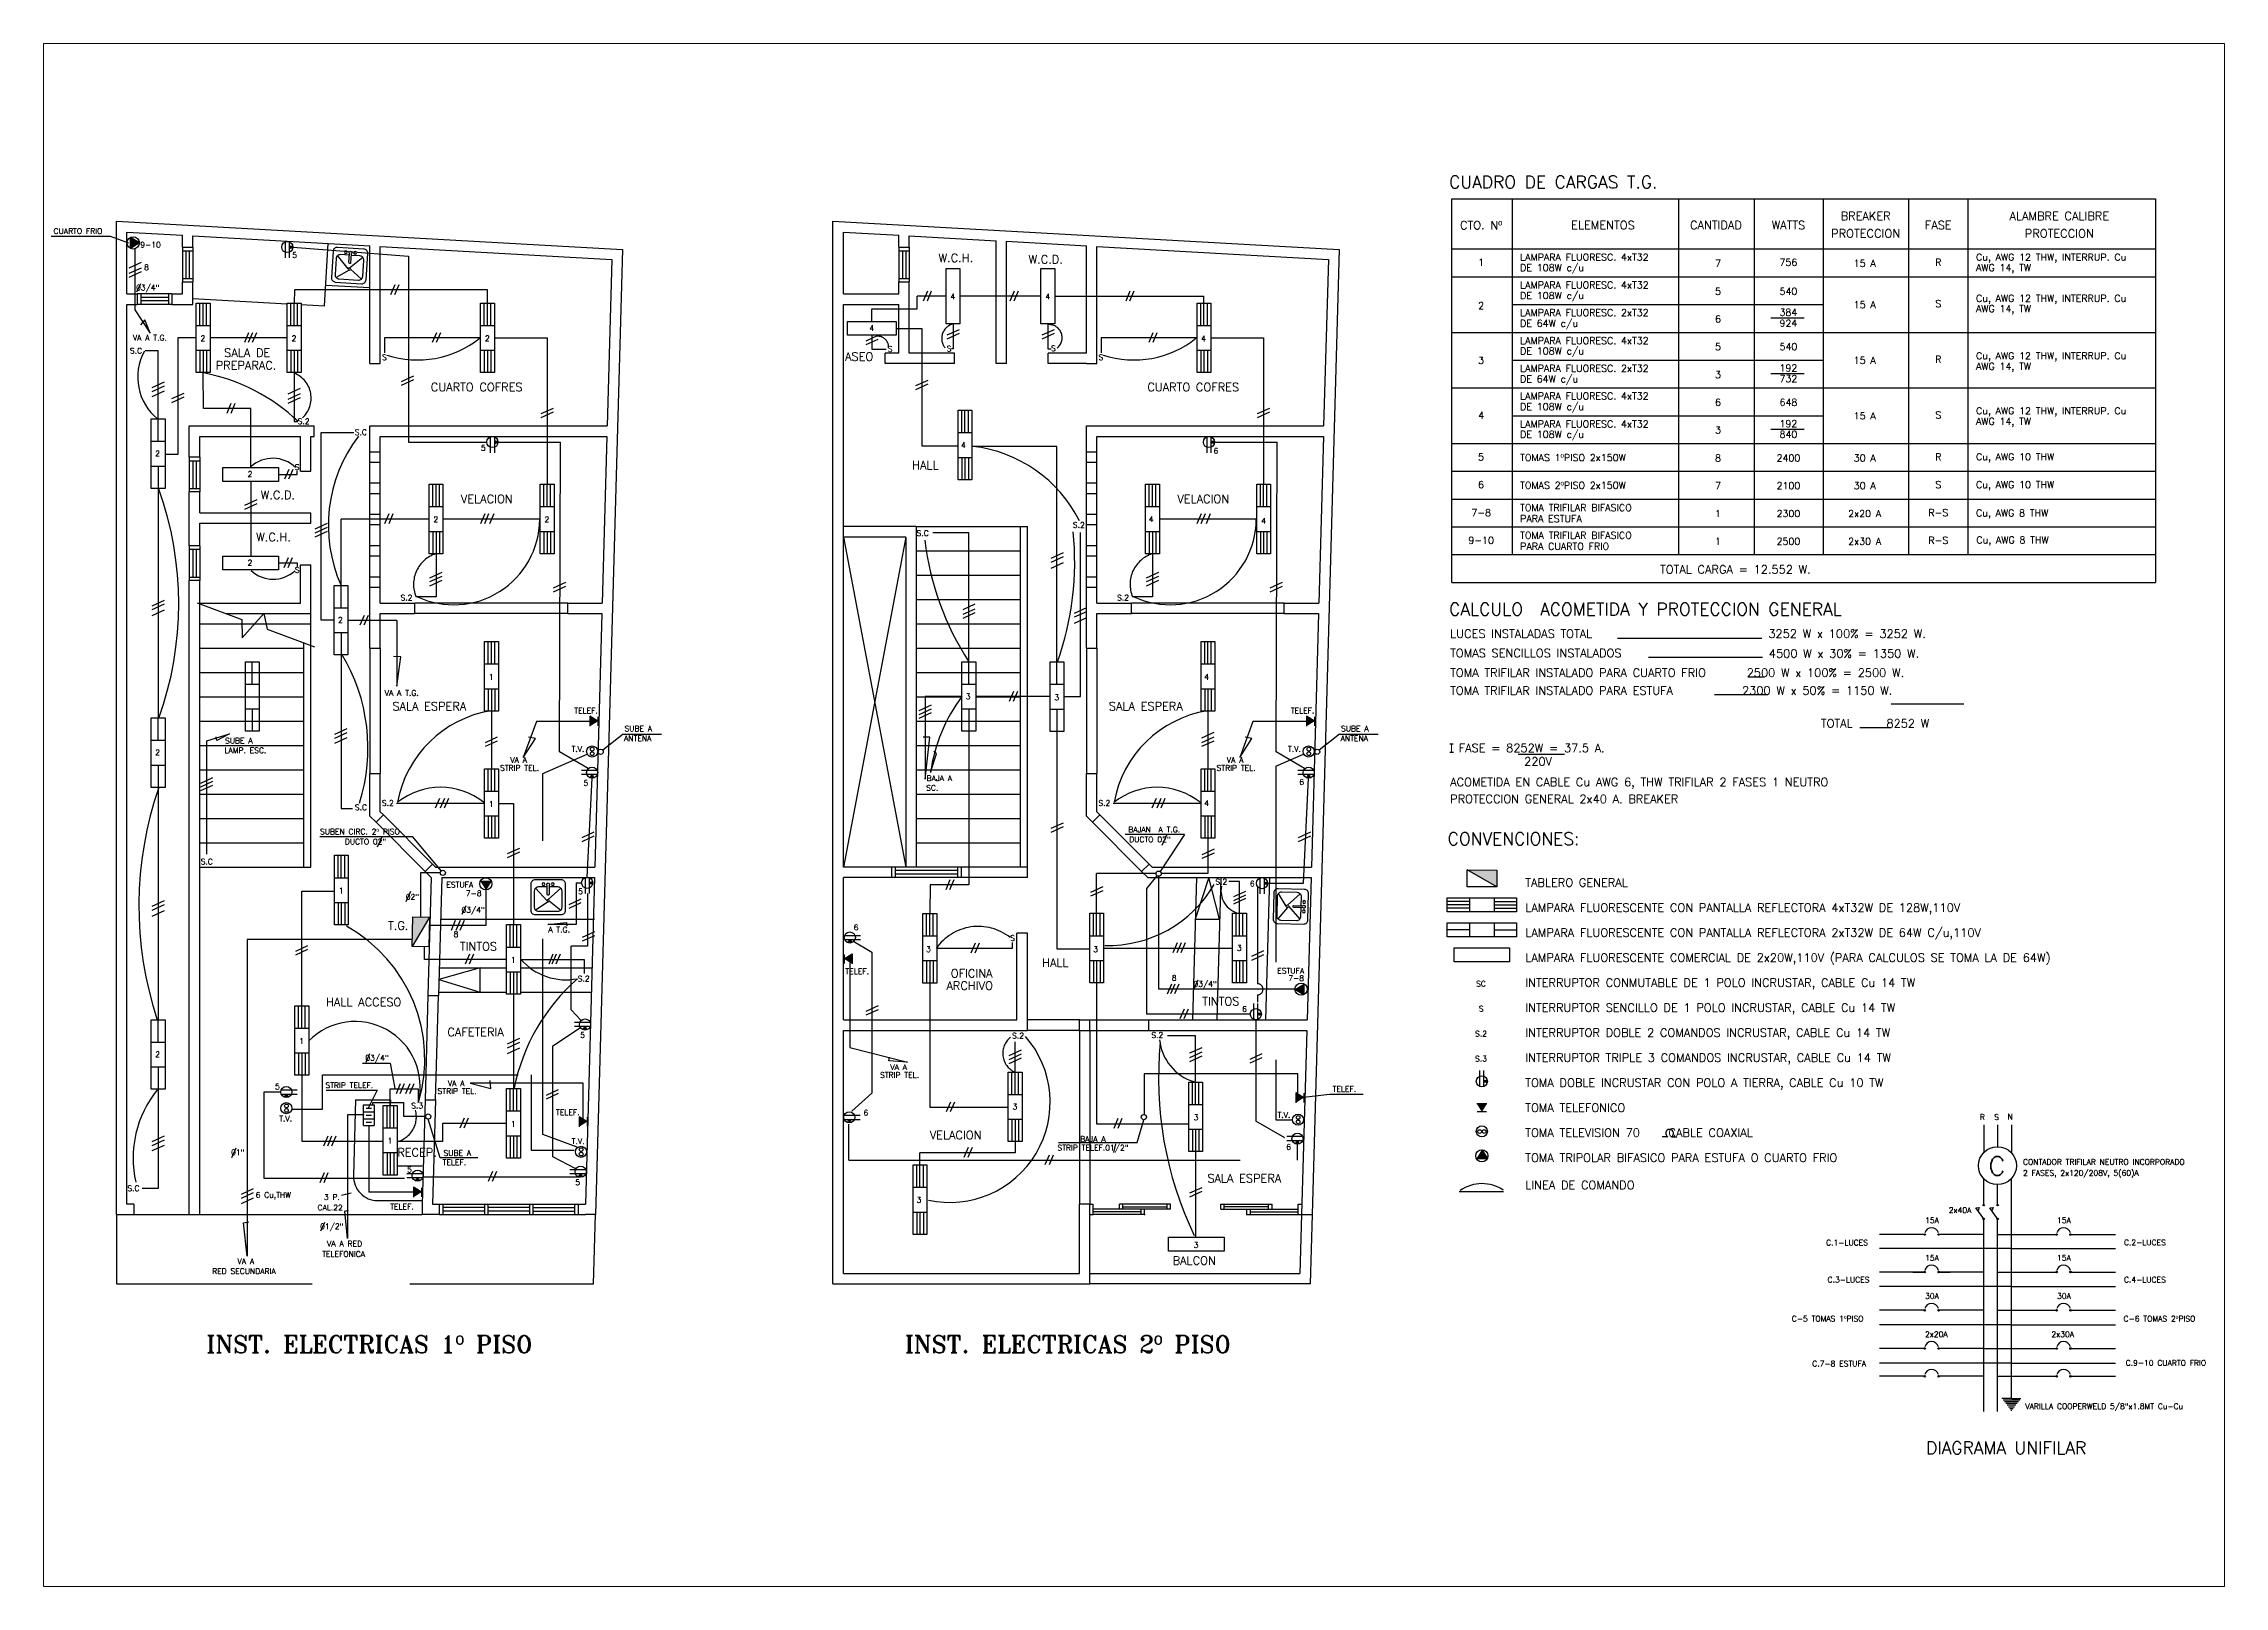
# Paper-space layout 'Layout2' of a CAD drawing. Extents: x 1.17 to 10.52, y 0.83 to 7.44.
# The model-space entities are those that its viewports show. They can reach past a viewport. Long polylines and large blocks are cut down to what shows.
import ezdxf
from ezdxf.enums import TextEntityAlignment as Align

# ---------------------------------------------------------------- set-up
doc = ezdxf.new("R2010")
doc.units = 0
doc.header["$MEASUREMENT"] = 0
for name, pattern in [('BORDER2', [0.875, 0.25, -0.125, 0.25, -0.125, 0, -0.125]), ('CENTERX2', [4, 2.5, -0.5, 0.5, -0.5]), ('DASHDOT', [1, 0.5, -0.25, 0, -0.25]), ('DASHED', [0.75, 0.5, -0.25]), ('HIDDEN', [0.375, 0.25, -0.125]), ('PHANTOM2', [1.25, 0.625, -0.125, 0.125, -0.125, 0.125, -0.125])]:
    doc.linetypes.add(name, pattern=pattern)
doc.layers.get('0').update_dxf_attribs({"linetype": 'CONTINUOUS'})
for name, color, linetype in [('ACOMETIDAS', 3, 'CENTERX2'), ('APARATOS-SANITARIOS', 1, 'CONTINUOUS'), ('CABLES', 2, 'CONTINUOUS'), ('CARGAS-DIAGRAMA-CONVENC', 2, 'CONTINUOUS'), ('COMANDO-SUICHE', 21, 'DASHDOT'), ('ELEMENTOS-ELEC', 2, 'CONTINUOUS'), ('MANCHETA', 3, 'CONTINUOUS'), ('PLANTA-ARQUITECTONICA', 1, 'CONTINUOUS'), ('TEXTO', 2, 'CONTINUOUS'), ('TITULOS', 3, 'CONTINUOUS'), ('TUBERIA', 30, 'CONTINUOUS'), ('TUBERIA-PISO', 4, 'DASHED'), ('TUBERIA-TELEF', 21, 'PHANTOM2'), ('TUBERIA-TV', 21, 'BORDER2')]:
    doc.layers.add(name, color=color, linetype=linetype)
doc.styles.add('ROMANS', font='romans.shx', dxfattribs={"height": 0.08})
doc.styles.add('ROMANT', font='romant.shx', dxfattribs={"height": 0.15})

# ---------------------------------------------------------------- blocks, each defined once
blk = doc.blocks.new('TUTOR61')
for p, q in [((0, -0.284), (-0.182, -0.119)), ((-0.016, -0.3), (-0.182, -0.434)), ((-0.013, -0.079), (-0.013, -0.209)), ((0.016, -0.3), (0.182, -0.119)), ((0, -0.317), (0.182, -0.434))]:
    blk.add_line(p, q)
blk.add_lwpolyline([(-0.19, 0), (0.19, 0, -0.414214), (0.25, -0.06), (0.25, -0.44, -0.414214), (0.19, -0.5), (-0.19, -0.5, -0.414214), (-0.25, -0.44), (-0.25, -0.06, -0.414214)], format="xyb", close=True)
for points in [[(0.013, -0.102), (0.14, -0.102, -0.414214), (0.2, -0.162), (0.2, -0.392, -0.414214), (0.14, -0.452), (-0.14, -0.452, -0.414214), (-0.2, -0.392), (-0.2, -0.162, -0.414214), (-0.14, -0.102)], [(-0.14, -0.102), (-0.013, -0.102, -0.414214)]]:
    blk.add_lwpolyline(points, format="xyb")
blk.add_lwpolyline([(0.013, -0.209), (0.013, -0.079)])
for centre, radius in [((-0.067, -0.062), 0.0203), ((0, -0.3), 0.0163), ((0.067, -0.062), 0.0203)]:
    blk.add_circle(centre, radius)
for centre, radius, start, end in [((0, -0.063), 0.0203, 309.4618, 230.5382), ((0, -0.209), 0.0129, 180, 0)]:
    blk.add_arc(centre, radius, start, end)

msp = doc.modelspace()

# ---------------------------------------------------------------- hatches: boundary and pattern name
at = {"layer": 'CARGAS-DIAGRAMA-CONVENC'}
for points in [[(-26.943, -42.52, 1), (-26.965, -42.52, 1)], [(-26.943, -42.72, 1), (-26.965, -42.72, 1)], [(-26.743, -42.52, 1), (-26.765, -42.52, 1)], [(-26.743, -42.72, 1), (-26.765, -42.72, 1)], [(-27.793, -42.944, 1), (-27.815, -42.944, 1)], [(-27.593, -42.944, 1), (-27.615, -42.944, 1)], [(-25.893, -42.944, 1), (-25.915, -42.944, 1)], [(-25.693, -42.944, 1), (-25.715, -42.944, 1)], [(-27.793, -43.484, 1), (-27.815, -43.484, 1)], [(-27.593, -43.484, 1), (-27.615, -43.484, 1)], [(-25.893, -43.484, 1), (-25.915, -43.484, 1)], [(-25.693, -43.484, 1), (-25.715, -43.484, 1)], [(-27.793, -44.034, 1), (-27.815, -44.034, 1)], [(-27.593, -44.034, 1), (-27.615, -44.034, 1)], [(-25.893, -44.034, 1), (-25.915, -44.034, 1)], [(-25.693, -44.034, 1), (-25.715, -44.034, 1)], [(-27.793, -44.584, 1), (-27.815, -44.584, 1)], [(-27.593, -44.584, 1), (-27.615, -44.584, 1)], [(-25.893, -44.584, 1), (-25.915, -44.584, 1)], [(-25.693, -44.584, 1), (-25.715, -44.584, 1)], [(-27.793, -44.984, 1), (-27.815, -44.984, 1)], [(-27.593, -44.984, 1), (-27.615, -44.984, 1)], [(-25.893, -44.984, 1), (-25.915, -44.984, 1)], [(-25.693, -44.984, 1), (-25.715, -44.984, 1)]]:
    msp.add_hatch(color=256, dxfattribs=at).paths.add_polyline_path(points)
at = {"layer": 'ELEMENTOS-ELEC'}
for points in [[(-53.642, -28.749), (-53.515, -28.67), (-53.642, -28.591)], [(-51.349, -28.731, 1), (-51.313, -28.731, 1)], [(-48.394, -31.538, 1), (-48.359, -31.538, 1)], [(-38.075, -31.538, 1), (-38.04, -31.538, 1)], [(-46.911, -35.556), (-47.026, -35.484), (-47.026, -35.628)], [(-36.592, -35.556), (-36.708, -35.484), (-36.708, -35.628)], [(-47.014, -36.349, 1), (-46.979, -36.349, 1)], [(-36.695, -36.349, 1), (-36.66, -36.349, 1)], [(-48.605, -37.857), (-48.526, -37.984), (-48.447, -37.857)], [(-47.029, -37.882, 1), (-46.994, -37.882, 1)], [(-37.31, -37.887, 1), (-37.275, -37.887, 1)], [(-34.394, -37.696), (-33.967, -37.939), (-33.967, -37.697)], [(-49.589, -38.796), (-49.336, -38.375), (-49.578, -38.369)], [(-43.364, -38.977), (-43.249, -38.905), (-43.249, -39.049)], [(-43.301, -38.722, 1), (-43.266, -38.722, 1)], [(-36.746, -39.332), (-36.873, -39.411), (-36.746, -39.49)], [(-37.364, -39.77, 1.000001), (-37.399, -39.77, 1.000001)], [(-47.114, -39.975, 1), (-47.079, -39.975, 1)], [(-34.109, -40.738, 1.000001), (-34.144, -40.738, 1.000001)], [(-51.415, -40.947, 1), (-51.38, -40.947, 1)], [(-36.744, -40.975), (-36.859, -40.903), (-36.859, -41.047)], [(-34.181, -41.179), (-34.109, -41.064), (-34.253, -41.064)], [(-47.067, -41.32), (-47.182, -41.248), (-47.182, -41.392)], [(-43.308, -41.311, 1), (-43.273, -41.311, 1)], [(-36.856, -41.618, 1), (-36.821, -41.618, 1)], [(-34.26, -41.85), (-34.181, -41.723), (-34.102, -41.851)], [(-47.179, -42.095, 1), (-47.144, -42.095, 1)], [(-49.453, -42.335), (-49.568, -42.264), (-49.568, -42.407)], [(-49.527, -42.152, 1), (-49.492, -42.152, 1)]]:
    msp.add_hatch(color=256, dxfattribs=at).paths.add_polyline_path(points)

# ---------------------------------------------------------------- linework, layer by layer
at = {"layer": 'ACOMETIDAS'}
for p, q in [((-51.964, -38.695), (-51.964, -43.254)), ((-49.586, -38.695), (-51.964, -38.695))]:
    msp.add_line(p, q, dxfattribs=at)
at = {"layer": 'CABLES'}
for p, q in [((-53.491, -28.953), (-53.668, -29.033)), ((-53.491, -29.031), (-53.668, -29.111)), ((-53.491, -29.086), (-53.668, -29.166)), ((-49.836, -29.274), (-49.897, -29.416)), ((-49.779, -29.274), (-49.84, -29.416)), ((-42.167, -29.364), (-42.228, -29.506)), ((-42.11, -29.364), (-42.171, -29.506)), ((-40.918, -29.364), (-40.979, -29.506)), ((-40.861, -29.364), (-40.922, -29.506)), ((-39.25, -29.364), (-39.311, -29.506)), ((-39.193, -29.364), (-39.254, -29.506)), ((-51.942, -29.962), (-52.002, -30.104)), ((-51.886, -29.962), (-51.947, -30.104)), ((-51.829, -29.962), (-51.89, -30.104)), ((-49.237, -29.962), (-49.298, -30.104)), ((-49.18, -29.962), (-49.241, -30.104)), ((-42.878, -30.003), (-43.055, -30.083)), ((-42.878, -30.059), (-43.055, -30.139)), ((-41.709, -29.92), (-41.885, -30)), ((-41.709, -29.975), (-41.885, -30.055)), ((-40.343, -29.92), (-40.519, -30)), ((-40.343, -29.975), (-40.519, -30.055)), ((-38.918, -29.962), (-38.979, -30.104)), ((-38.861, -29.962), (-38.922, -30.104)), ((-53.16, -30.676), (-53.336, -30.756)), ((-53.16, -30.731), (-53.336, -30.811)), ((-51.201, -30.767), (-51.378, -30.847)), ((-49.566, -30.588), (-49.743, -30.668)), ((-49.566, -30.643), (-49.743, -30.723)), ((-42.159, -30.649), (-42.336, -30.729)), ((-42.159, -30.705), (-42.336, -30.785)), ((-53.16, -30.805), (-53.336, -30.885)), ((-52.877, -30.836), (-53.053, -30.916)), ((-52.877, -30.892), (-53.053, -30.972)), ((-52.196, -30.981), (-52.257, -31.123)), ((-52.139, -30.981), (-52.2, -31.123)), ((-51.201, -30.844), (-51.378, -30.924)), ((-51.201, -30.9), (-51.378, -30.98)), ((-47.558, -31.051), (-47.734, -31.131)), ((-37.239, -31.051), (-37.416, -31.131)), ((-47.558, -31.107), (-47.734, -31.187)), ((-37.239, -31.107), (-37.416, -31.187)), ((-51.364, -31.929), (-51.425, -32.072)), ((-51.307, -31.929), (-51.368, -32.072)), ((-51.826, -32.37), (-52.002, -32.45)), ((-51.826, -32.426), (-52.002, -32.506)), ((-49.922, -32.571), (-49.983, -32.713)), ((-49.865, -32.571), (-49.925, -32.713)), ((-48.542, -32.571), (-48.603, -32.713)), ((-48.485, -32.571), (-48.546, -32.713)), ((-48.412, -32.571), (-48.473, -32.713)), ((-38.223, -32.571), (-38.284, -32.713)), ((-38.166, -32.571), (-38.227, -32.713)), ((-38.093, -32.571), (-38.154, -32.713)), ((-50.81, -32.711), (-50.987, -32.791)), ((-50.81, -32.767), (-50.987, -32.847)), ((-50.81, -32.823), (-50.987, -32.903)), ((-51.374, -33.204), (-51.435, -33.347)), ((-51.317, -33.204), (-51.378, -33.347)), ((-40.212, -33.132), (-40.388, -33.212)), ((-40.212, -33.188), (-40.388, -33.268)), ((-40.212, -33.276), (-40.388, -33.356)), ((-49.159, -33.414), (-49.335, -33.494)), ((-49.159, -33.47), (-49.335, -33.55)), ((-49.159, -33.529), (-49.335, -33.609)), ((-47.378, -33.559), (-47.554, -33.639)), ((-38.84, -33.414), (-39.016, -33.494)), ((-38.84, -33.47), (-39.016, -33.55)), ((-38.84, -33.529), (-39.016, -33.609)), ((-37.059, -33.559), (-37.235, -33.639)), ((-53.16, -33.817), (-53.336, -33.897)), ((-53.16, -33.872), (-53.336, -33.952)), ((-47.378, -33.615), (-47.554, -33.695)), ((-41.482, -33.871), (-41.658, -33.951)), ((-37.059, -33.615), (-37.235, -33.695)), ((-53.16, -33.956), (-53.336, -34.036)), ((-50.279, -34.031), (-50.34, -34.173)), ((-50.222, -34.031), (-50.283, -34.173)), ((-41.482, -33.94), (-41.658, -34.02)), ((-41.482, -33.996), (-41.658, -34.076)), ((-39.875, -33.923), (-40.051, -34.003)), ((-39.875, -33.979), (-40.051, -34.059)), ((-39.875, -34.068), (-40.051, -34.148)), ((-40.928, -35.128), (-40.989, -35.27)), ((-40.871, -35.128), (-40.932, -35.27)), ((-42.112, -35.326), (-42.288, -35.406)), ((-42.112, -35.381), (-42.288, -35.462)), ((-42.112, -35.434), (-42.288, -35.514)), ((-50.527, -35.666), (-50.703, -35.746)), ((-50.527, -35.722), (-50.703, -35.802)), ((-50.527, -35.795), (-50.703, -35.875)), ((-48.361, -35.785), (-48.537, -35.866)), ((-38.042, -35.719), (-38.218, -35.799)), ((-38.042, -35.785), (-38.218, -35.866)), ((-48.361, -35.841), (-48.537, -35.921)), ((-38.042, -35.841), (-38.218, -35.921)), ((-52.46, -36.37), (-52.636, -36.45)), ((-52.46, -36.423), (-52.636, -36.503)), ((-52.46, -36.479), (-52.636, -36.559)), ((-49.193, -36.666), (-49.254, -36.808)), ((-49.122, -36.666), (-49.183, -36.808)), ((-49.065, -36.666), (-49.126, -36.808)), ((-38.874, -36.666), (-38.935, -36.808)), ((-38.804, -36.666), (-38.864, -36.808)), ((-38.746, -36.666), (-38.807, -36.808)), ((-40.212, -37.021), (-40.388, -37.101)), ((-46.968, -37.154), (-47.144, -37.234)), ((-46.968, -37.21), (-47.144, -37.29)), ((-40.212, -37.077), (-40.388, -37.157)), ((-36.649, -37.154), (-36.825, -37.234)), ((-36.649, -37.21), (-36.825, -37.29)), ((-48.041, -37.386), (-48.218, -37.466)), ((-48.041, -37.441), (-48.218, -37.522)), ((-38.038, -37.397), (-38.214, -37.477)), ((-38.038, -37.452), (-38.214, -37.532)), ((-41.842, -37.839), (-41.903, -37.981)), ((-41.785, -37.839), (-41.846, -37.981)), ((-39.64, -37.939), (-39.817, -38.019)), ((-39.64, -37.994), (-39.817, -38.074)), ((-53.159, -38.142), (-53.336, -38.222)), ((-53.159, -38.197), (-53.336, -38.277)), ((-53.159, -38.284), (-53.336, -38.364)), ((-47.156, -38.116), (-47.332, -38.196)), ((-47.156, -38.171), (-47.332, -38.251)), ((-37.584, -38.004), (-37.76, -38.084)), ((-37.584, -38.059), (-37.76, -38.14)), ((-37.584, -38.106), (-37.76, -38.186)), ((-48.966, -38.423), (-49.027, -38.565)), ((-48.896, -38.423), (-48.956, -38.565)), ((-48.839, -38.423), (-48.899, -38.565)), ((-46.963, -38.587), (-47.139, -38.667)), ((-51.093, -38.788), (-51.269, -38.868)), ((-51.093, -38.843), (-51.269, -38.923)), ((-48.762, -38.91), (-48.823, -39.052)), ((-48.705, -38.91), (-48.766, -39.052)), ((-47.56, -38.91), (-47.62, -39.052)), ((-47.513, -38.91), (-47.573, -39.052)), ((-47.455, -38.91), (-47.516, -39.052)), ((-46.963, -38.643), (-47.139, -38.723)), ((-41.48, -38.75), (-41.541, -38.892)), ((-41.423, -38.75), (-41.483, -38.892)), ((-38.571, -38.747), (-38.632, -38.889)), ((-38.514, -38.747), (-38.575, -38.889)), ((-38.454, -38.747), (-38.515, -38.889)), ((-37.324, -38.862), (-37.501, -38.942)), ((-37.324, -38.918), (-37.501, -38.998)), ((-38.652, -39.34), (-38.713, -39.482)), ((-38.604, -39.338), (-38.665, -39.48)), ((-38.547, -39.338), (-38.608, -39.48)), ((-42.877, -39.651), (-43.053, -39.731)), ((-42.877, -39.707), (-43.053, -39.787)), ((-38.47, -39.699), (-38.531, -39.841)), ((-38.413, -39.699), (-38.473, -39.841)), ((-48.042, -40.124), (-48.219, -40.204)), ((-48.042, -40.18), (-48.219, -40.26)), ((-48.042, -40.262), (-48.219, -40.342)), ((-40.815, -40.292), (-40.992, -40.372)), ((-40.815, -40.348), (-40.992, -40.428)), ((-40.815, -40.405), (-40.992, -40.485)), ((-38.215, -40.254), (-38.391, -40.334)), ((-38.215, -40.32), (-38.391, -40.4)), ((-38.215, -40.376), (-38.391, -40.456)), ((-37.348, -40.342), (-37.525, -40.423)), ((-37.348, -40.398), (-37.525, -40.478)), ((-49.758, -40.775), (-49.819, -40.917)), ((-49.701, -40.775), (-49.762, -40.917)), ((-49.622, -40.775), (-49.683, -40.917)), ((-49.565, -40.775), (-49.626, -40.917)), ((-47.482, -40.86), (-47.658, -40.94)), ((-47.482, -40.915), (-47.658, -40.995)), ((-41.836, -41.037), (-41.896, -41.179)), ((-41.778, -41.037), (-41.839, -41.179)), ((-48.839, -41.27), (-48.9, -41.412)), ((-48.782, -41.27), (-48.843, -41.412)), ((-39.422, -41.275), (-39.483, -41.418)), ((-39.365, -41.275), (-39.425, -41.418)), ((-53.16, -41.529), (-53.336, -41.609)), ((-53.16, -41.585), (-53.336, -41.665)), ((-53.16, -41.66), (-53.336, -41.74)), ((-50.803, -41.528), (-50.864, -41.671)), ((-50.746, -41.528), (-50.807, -41.671)), ((-50.686, -41.528), (-50.747, -41.671)), ((-41.581, -41.693), (-41.642, -41.835)), ((-41.524, -41.693), (-41.585, -41.835)), ((-50.856, -42.056), (-50.917, -42.198)), ((-50.799, -42.056), (-50.86, -42.198)), ((-48.43, -42.036), (-48.491, -42.179)), ((-48.373, -42.036), (-48.434, -42.179)), ((-40.412, -41.799), (-40.473, -41.942)), ((-40.355, -41.799), (-40.415, -41.942)), ((-51.875, -42.288), (-52.051, -42.368)), ((-51.875, -42.344), (-52.051, -42.424)), ((-38.215, -42.269), (-38.391, -42.349)), ((-38.215, -42.325), (-38.391, -42.405)), ((-51.875, -42.42), (-52.051, -42.5))]:
    msp.add_line(p, q, dxfattribs=at)
at = {"layer": 'CARGAS-DIAGRAMA-CONVENC', "color": 4}
for p, q in [((-34.615, -33.557), (-34.615, -28.034)), ((-34.615, -28.034), (-30.262, -28.034)), ((-30.262, -28.034), (-24.481, -28.034)), ((-24.481, -28.034), (-24.481, -32.357)), ((-34.615, -33.557), (-24.481, -33.557)), ((-26.954, -41.364), (-26.954, -41.764)), ((-26.754, -41.364), (-26.754, -41.679)), ((-33.871, -42.328), (-34.507, -42.328)), ((-26.954, -42.52), (-26.954, -42.139)), ((-26.754, -42.52), (-26.754, -42.224)), ((-27.804, -42.944), (-28.454, -42.944)), ((-26.954, -42.944), (-27.604, -42.944)), ((-26.954, -45.492), (-26.954, -42.72)), ((-26.754, -45.492), (-26.754, -42.72)), ((-26.754, -42.944), (-25.904, -42.944)), ((-25.704, -42.944), (-25.054, -42.944)), ((-27.804, -43.484), (-28.454, -43.484)), ((-27.615, -43.484), (-27.439, -43.484)), ((-26.954, -43.484), (-27.604, -43.484)), ((-26.754, -43.484), (-25.904, -43.484)), ((-25.704, -43.484), (-25.054, -43.484)), ((-27.804, -44.034), (-28.454, -44.034)), ((-26.954, -44.034), (-27.604, -44.034)), ((-26.754, -44.034), (-25.904, -44.034)), ((-25.704, -44.034), (-25.054, -44.034)), ((-27.804, -44.584), (-28.454, -44.584)), ((-26.954, -44.584), (-27.604, -44.584)), ((-26.954, -44.584), (-25.904, -44.584)), ((-25.704, -44.584), (-25.054, -44.584)), ((-27.804, -44.984), (-28.454, -44.984)), ((-26.954, -44.984), (-27.604, -44.984)), ((-26.754, -44.984), (-25.904, -44.984)), ((-25.704, -44.984), (-25.054, -44.984))]:
    msp.add_line(p, q, dxfattribs=at)
at = {"layer": 'CARGAS-DIAGRAMA-CONVENC'}
for p, q in [((-33.746, -28.034), (-33.746, -33.157)), ((-31.349, -28.034), (-31.349, -33.157)), ((-30.262, -28.034), (-30.262, -33.157)), ((-29.262, -33.157), (-29.262, -28.034)), ((-28.031, -33.157), (-28.031, -28.034)), ((-27.181, -28.034), (-27.181, -33.157)), ((-34.615, -28.757), (-30.262, -28.757)), ((-30.262, -28.757), (-24.481, -28.757)), ((-34.615, -29.157), (-30.262, -29.157)), ((-30.262, -29.157), (-24.481, -29.157)), ((-33.746, -29.557), (-29.262, -29.557)), ((-30.02, -29.749), (-29.54, -29.749)), ((-34.615, -29.957), (-30.262, -29.957)), ((-30.262, -29.957), (-24.481, -29.957)), ((-33.746, -30.357), (-29.262, -30.357)), ((-34.615, -30.757), (-30.262, -30.757)), ((-30.262, -30.757), (-24.481, -30.757)), ((-30.02, -30.549), (-29.54, -30.549)), ((-33.746, -31.157), (-29.262, -31.157)), ((-30.02, -31.349), (-29.54, -31.349)), ((-34.615, -31.557), (-30.262, -31.557)), ((-30.262, -31.557), (-24.481, -31.557)), ((-34.615, -31.957), (-30.262, -31.957)), ((-30.262, -31.957), (-24.481, -31.957)), ((-34.615, -32.357), (-30.262, -32.357)), ((-30.262, -32.357), (-24.481, -32.357)), ((-24.481, -32.357), (-24.481, -33.557)), ((-34.615, -32.757), (-24.481, -32.757)), ((-34.615, -33.157), (-24.481, -33.157)), ((-28.287, -35.305), (-27.241, -35.305)), ((-34.643, -35.88), (-34.594, -35.88)), ((-34.643, -36.001), (-34.591, -36.001)), ((-33.658, -36.028), (-32.989, -36.028)), ((-26.554, -41.364), (-26.554, -41.769)), ((-31.504, -41.538), (-31.584, -41.538)), ((-31.451, -41.538), (-31.371, -41.538)), ((-26.554, -45.302), (-26.554, -42.135)), ((-27.065, -42.558), (-27.019, -42.555)), ((-26.954, -42.72), (-27.065, -42.558)), ((-27.019, -42.555), (-27.036, -42.601)), ((-26.865, -42.558), (-26.819, -42.555)), ((-26.754, -42.72), (-26.865, -42.558)), ((-26.819, -42.555), (-26.836, -42.601)), ((-26.554, -43.144), (-28.454, -43.144)), ((-26.554, -43.144), (-25.054, -43.144)), ((-27.976, -43.484), (-27.793, -43.484)), ((-26.554, -43.694), (-28.454, -43.694)), ((-26.554, -43.694), (-25.054, -43.694)), ((-26.554, -44.244), (-28.454, -44.244)), ((-26.554, -44.244), (-25.054, -44.244)), ((-26.554, -44.794), (-28.454, -44.794)), ((-26.554, -44.794), (-25.054, -44.794)), ((-26.554, -45.302), (-26.691, -45.302)), ((-26.436, -45.327), (-26.672, -45.327)), ((-26.455, -45.352), (-26.654, -45.352)), ((-26.473, -45.377), (-26.635, -45.377)), ((-26.492, -45.402), (-26.616, -45.402)), ((-26.511, -45.427), (-26.598, -45.427)), ((-26.529, -45.452), (-26.579, -45.452)), ((-26.548, -45.477), (-26.561, -45.477)), ((-26.554, -45.302), (-26.418, -45.302))]:
    msp.add_line(p, q, dxfattribs=at)
at = {"layer": 'CARGAS-DIAGRAMA-CONVENC', "color": 6}
for p, q in [((-32.226, -34.359), (-30.148, -34.359)), ((-31.781, -34.632), (-30.141, -34.632)), ((-30.831, -35.171), (-30.065, -35.171)), ((-30.346, -34.918), (-30.113, -34.918)), ((-28.74, -35.643), (-28.289, -35.643))]:
    msp.add_line(p, q, dxfattribs=at)
at = {"layer": 'CARGAS-DIAGRAMA-CONVENC'}
for centre, radius in [((-26.756, -41.952), 0.273), ((-26.954, -42.52), 0.0111), ((-26.954, -42.72), 0.0111), ((-26.754, -42.52), 0.0111), ((-26.754, -42.72), 0.0111), ((-27.804, -42.944), 0.0111), ((-27.604, -42.944), 0.0111), ((-25.904, -42.944), 0.0111), ((-25.704, -42.944), 0.0111), ((-27.804, -43.484), 0.0111), ((-27.604, -43.484), 0.0111), ((-25.904, -43.484), 0.0111), ((-25.704, -43.484), 0.0111), ((-27.804, -44.034), 0.0111), ((-27.604, -44.034), 0.0111), ((-25.904, -44.034), 0.0111), ((-25.704, -44.034), 0.0111), ((-27.804, -44.584), 0.0111), ((-27.604, -44.584), 0.0111), ((-25.904, -44.584), 0.0111), ((-25.704, -44.584), 0.0111), ((-27.804, -44.984), 0.0111), ((-27.604, -44.984), 0.0111), ((-25.904, -44.984), 0.0111), ((-25.704, -44.984), 0.0111)]:
    msp.add_circle(centre, radius, dxfattribs=at)
for centre, radius, start, end in [((-31.477, -41.487), 0.0571, 297.3656, 242.6344), ((-27.705, -42.947), 0.102, 15.2575, 164.7425), ((-25.804, -42.947), 0.102, 15.2575, 164.7425), ((-27.705, -43.487), 0.102, 15.2575, 164.7425), ((-25.804, -43.487), 0.102, 15.2575, 164.7425), ((-27.705, -44.037), 0.102, 15.2575, 164.7425), ((-25.804, -44.037), 0.102, 15.2575, 164.7425), ((-27.705, -44.587), 0.102, 15.2575, 164.7425), ((-25.804, -44.587), 0.102, 15.2575, 164.7425), ((-27.705, -44.987), 0.102, 15.2575, 164.7425), ((-25.804, -44.987), 0.102, 15.2575, 164.7425)]:
    msp.add_arc(centre, radius, start, end, dxfattribs=at)
at = {"layer": 'CARGAS-DIAGRAMA-CONVENC', "color": 6}
msp.add_arc((-34.178, -42.755), 0.544, 55.8019, 125.1789, dxfattribs=at)
at = {"layer": 'COMANDO-SUICHE'}
for p, q in [((-42.121, -36.29), (-42.036, -36.024)), ((-42.036, -36.024), (-42.076, -35.991))]:
    msp.add_line(p, q, dxfattribs=at)
for centre, radius, start, end in [((-49.512, -28.917), 1.438, 252.1663, 308.479), ((-42.884, -30.171), 0.159, 357.5222, 94.9941), ((-41.751, -30.044), 0.21, 105.3413, 220.9723), ((-40.417, -30.036), 0.191, 308.562, 89.9483), ((-39.193, -28.917), 1.438, 252.1663, 308.479), ((-52.761, -30.601), 0.778, 151.2847, 231.1355), ((-53.093, -33.191), 2.697, 46.2735, 79.1528), ((-51.426, -30.904), 0.385, 312.5234, 68.114), ((-48.674, -32.735), 2.12, 142.7387, 204.047), ((-41.737, -33.554), 1.969, 26.667, 83.3889), ((-51.593, -32.241), 0.471, 46.0764, 131.8803), ((-57.834, -33.861), 4.886, 340.2919, 19.7081), ((-48.987, -32.641), 1.238, 244.9392, 359.4898), ((-38.668, -32.641), 1.238, 244.9392, 359.4898), ((-38.157, -32.475), 4.073, 186.704, 213.0906), ((-44.401, -33.253), 4.356, 340.5795, 5.6112), ((-49.103, -33.585), 0.464, 108.3265, 202.4338), ((-38.784, -33.585), 0.464, 108.3265, 202.4338), ((-51.589, -33.047), 0.463, 226.6069, 312.3528), ((-52.84, -35.942), 2.617, 342.4172, 31.2194), ((-48.191, -37.016), 1.633, 99.2799, 169.6092), ((-39.808, -36.607), 2.334, 142.9194, 172.2158), ((-37.872, -37.016), 1.633, 99.2799, 169.6092), ((-48.306, -38.215), 5.216, 160.9005, 198.2828), ((-49.177, -37.504), 0.998, 51.6321, 128.3679), ((-38.858, -37.504), 0.998, 51.6321, 128.3679), ((-39.567, -37.012), 1.772, 268.5451, 329.6628), ((-37.602, -37.993), 0.337, 168.9475, 256.333), ((-51.595, -40.423), 2.191, 343.5729, 61.0462), ((-41.433, -39.246), 0.738, 51.5891, 145.1623), ((-47.371, -38.407), 0.87, 221.4558, 281.0748), ((-45.365, -41.381), 2.806, 130.9792, 168.7967), ((-50.409, -40.815), 0.938, 346.0156, 135.255), ((-41.843, -41.038), 1.444, 257.6765, 40.9099), ((-40.786, -40.336), 0.295, 128.6276, 245.1311), ((-33.601, -40.694), 5.237, 174.3326, 205.5954), ((-38.126, -40.072), 0.7, 185.6274, 253.3053), ((-52.028, -41.848), 1.578, 141.232, 192.5947), ((-49.892, -41.251), 0.366, 284.4645, 15.3675)]:
    msp.add_arc(centre, radius, start, end, dxfattribs=at)
at = {"layer": 'ELEMENTOS-ELEC'}
for p, q in [((-53.515, -28.67), (-53.642, -28.591)), ((-53.642, -28.749), (-53.642, -28.591)), ((-53.515, -28.67), (-53.642, -28.749)), ((-51.415, -28.656), (-51.415, -28.885)), ((-51.356, -28.656), (-51.356, -28.885)), ((-52.644, -29.857), (-52.644, -29.535)), ((-52.597, -29.857), (-52.597, -29.535)), ((-52.549, -29.857), (-52.549, -29.535)), ((-51.333, -29.857), (-51.333, -29.535)), ((-51.286, -29.857), (-51.286, -29.535)), ((-51.237, -29.857), (-51.237, -29.535)), ((-48.549, -29.857), (-48.549, -29.535)), ((-48.502, -29.857), (-48.502, -29.535)), ((-48.453, -29.857), (-48.453, -29.535)), ((-38.23, -29.857), (-38.23, -29.535)), ((-38.183, -29.857), (-38.183, -29.535)), ((-38.134, -29.857), (-38.134, -29.535)), ((-52.697, -29.857), (-52.497, -29.857)), ((-51.386, -29.857), (-51.186, -29.857)), ((-48.602, -29.857), (-48.402, -29.857)), ((-38.283, -29.857), (-38.083, -29.857)), ((-52.697, -30.213), (-52.497, -30.213)), ((-52.644, -30.213), (-52.644, -30.535)), ((-52.597, -30.213), (-52.597, -30.535)), ((-52.549, -30.213), (-52.549, -30.535)), ((-51.386, -30.213), (-51.186, -30.213)), ((-51.333, -30.213), (-51.333, -30.535)), ((-51.286, -30.213), (-51.286, -30.535)), ((-51.237, -30.213), (-51.237, -30.535)), ((-48.602, -30.213), (-48.402, -30.213)), ((-48.549, -30.213), (-48.549, -30.535)), ((-48.502, -30.213), (-48.502, -30.535)), ((-48.453, -30.213), (-48.453, -30.535)), ((-38.283, -30.213), (-38.083, -30.213)), ((-38.23, -30.213), (-38.23, -30.535)), ((-38.183, -30.213), (-38.183, -30.535)), ((-38.134, -30.213), (-38.134, -30.535)), ((-41.672, -31.401), (-41.672, -31.079)), ((-41.625, -31.401), (-41.625, -31.079)), ((-41.576, -31.401), (-41.576, -31.079)), ((-53.244, -31.525), (-53.244, -31.203)), ((-41.725, -31.401), (-41.525, -31.401)), ((-53.344, -31.525), (-53.144, -31.525)), ((-48.461, -31.462), (-48.461, -31.692)), ((-48.402, -31.462), (-48.402, -31.692)), ((-38.142, -31.462), (-38.142, -31.692)), ((-38.083, -31.462), (-38.083, -31.692)), ((-53.344, -31.881), (-53.144, -31.881)), ((-53.244, -31.881), (-53.244, -32.203)), ((-41.725, -31.757), (-41.525, -31.757)), ((-41.672, -31.757), (-41.672, -32.079)), ((-41.625, -31.757), (-41.625, -32.079)), ((-41.576, -31.757), (-41.576, -32.079)), ((-49.29, -32.465), (-49.29, -32.144)), ((-49.243, -32.465), (-49.243, -32.144)), ((-49.195, -32.465), (-49.195, -32.144)), ((-47.69, -32.465), (-47.69, -32.144)), ((-47.643, -32.465), (-47.643, -32.144)), ((-47.595, -32.465), (-47.595, -32.144)), ((-38.971, -32.465), (-38.971, -32.144)), ((-38.924, -32.465), (-38.924, -32.144)), ((-38.876, -32.465), (-38.876, -32.144)), ((-37.371, -32.465), (-37.371, -32.144)), ((-37.324, -32.465), (-37.324, -32.144)), ((-37.276, -32.465), (-37.276, -32.144)), ((-49.343, -32.465), (-49.143, -32.465)), ((-47.743, -32.465), (-47.543, -32.465)), ((-39.024, -32.465), (-38.824, -32.465)), ((-37.424, -32.465), (-37.224, -32.465)), ((-49.343, -32.822), (-49.143, -32.822)), ((-49.29, -32.822), (-49.29, -33.144)), ((-49.243, -32.822), (-49.243, -33.144)), ((-49.195, -32.822), (-49.195, -33.144)), ((-47.743, -32.822), (-47.543, -32.822)), ((-47.69, -32.822), (-47.69, -33.144)), ((-47.643, -32.822), (-47.643, -33.144)), ((-47.595, -32.822), (-47.595, -33.144)), ((-39.024, -32.822), (-38.824, -32.822)), ((-38.971, -32.822), (-38.971, -33.144)), ((-38.924, -32.822), (-38.924, -33.144)), ((-38.876, -32.822), (-38.876, -33.144)), ((-37.424, -32.822), (-37.224, -32.822)), ((-37.371, -32.822), (-37.371, -33.144)), ((-37.324, -32.822), (-37.324, -33.144)), ((-37.276, -32.822), (-37.276, -33.144)), ((-50.611, -33.921), (-50.611, -33.6)), ((-50.711, -33.921), (-50.511, -33.921)), ((-50.711, -34.278), (-50.511, -34.278)), ((-50.611, -34.278), (-50.611, -34.6)), ((-48.492, -34.731), (-48.492, -34.409)), ((-48.445, -34.731), (-48.445, -34.409)), ((-48.397, -34.731), (-48.397, -34.409)), ((-38.173, -34.731), (-38.173, -34.409)), ((-38.126, -34.731), (-38.126, -34.409)), ((-38.078, -34.731), (-38.078, -34.409)), ((-48.545, -34.731), (-48.345, -34.731)), ((-41.57, -35.021), (-41.57, -34.699)), ((-40.3, -35.022), (-40.3, -34.701)), ((-38.226, -34.731), (-38.026, -34.731)), ((-48.545, -35.087), (-48.345, -35.087)), ((-48.492, -35.087), (-48.492, -35.409)), ((-48.445, -35.087), (-48.445, -35.409)), ((-48.397, -35.087), (-48.397, -35.409)), ((-41.67, -35.021), (-41.47, -35.021)), ((-40.4, -35.022), (-40.2, -35.022)), ((-38.226, -35.087), (-38.026, -35.087)), ((-38.173, -35.087), (-38.173, -35.409)), ((-38.126, -35.087), (-38.126, -35.409)), ((-38.078, -35.087), (-38.078, -35.409)), ((-46.911, -35.556), (-47.026, -35.484)), ((-47.026, -35.484), (-47.026, -35.628)), ((-41.67, -35.378), (-41.47, -35.378)), ((-41.57, -35.378), (-41.57, -35.699)), ((-40.4, -35.379), (-40.2, -35.379)), ((-40.3, -35.379), (-40.3, -35.701)), ((-36.708, -35.484), (-36.708, -35.628)), ((-36.592, -35.556), (-36.708, -35.484)), ((-53.244, -35.829), (-53.244, -35.507)), ((-53.344, -35.829), (-53.144, -35.829)), ((-53.344, -36.185), (-53.144, -36.185)), ((-53.244, -36.185), (-53.244, -36.507)), ((-48.492, -36.561), (-48.492, -36.239)), ((-48.445, -36.561), (-48.445, -36.239)), ((-48.397, -36.561), (-48.397, -36.239)), ((-46.921, -36.265), (-47.15, -36.265)), ((-46.921, -36.324), (-47.15, -36.324)), ((-38.173, -36.561), (-38.173, -36.239)), ((-38.126, -36.561), (-38.126, -36.239)), ((-38.078, -36.561), (-38.078, -36.239)), ((-36.602, -36.265), (-36.831, -36.265)), ((-36.602, -36.324), (-36.831, -36.324)), ((-48.545, -36.561), (-48.345, -36.561)), ((-38.226, -36.561), (-38.026, -36.561)), ((-48.545, -36.917), (-48.345, -36.917)), ((-48.492, -36.917), (-48.492, -37.239)), ((-48.445, -36.917), (-48.445, -37.239)), ((-48.397, -36.917), (-48.397, -37.239)), ((-38.226, -36.917), (-38.026, -36.917)), ((-38.173, -36.917), (-38.173, -37.239)), ((-38.126, -36.917), (-38.126, -37.239)), ((-38.078, -36.917), (-38.078, -37.239)), ((-50.654, -37.807), (-50.654, -37.485)), ((-50.607, -37.807), (-50.607, -37.485)), ((-50.558, -37.807), (-50.558, -37.485)), ((-50.707, -37.807), (-50.507, -37.807)), ((-48.605, -37.857), (-48.447, -37.857)), ((-48.526, -37.984), (-48.447, -37.857)), ((-47.096, -37.807), (-47.096, -38.036)), ((-47.037, -37.807), (-47.037, -38.036)), ((-37.377, -37.811), (-37.377, -38.041)), ((-37.318, -37.811), (-37.318, -38.041)), ((-33.967, -37.939), (-34.394, -37.696)), ((-50.707, -38.163), (-50.507, -38.163)), ((-50.654, -38.163), (-50.654, -38.485)), ((-50.607, -38.163), (-50.607, -38.485)), ((-50.558, -38.163), (-50.558, -38.485)), ((-34.359, -38.152), (-34.681, -38.152)), ((-34.359, -38.199), (-34.681, -38.199)), ((-34.359, -38.248), (-34.681, -38.248)), ((-34.359, -38.099), (-34.359, -38.299)), ((-34.003, -38.099), (-34.003, -38.299)), ((-34.003, -38.152), (-33.681, -38.152)), ((-34.003, -38.199), (-33.681, -38.199)), ((-34.003, -38.248), (-33.681, -38.248)), ((-49.336, -38.375), (-49.589, -38.796)), ((-48.174, -38.805), (-48.174, -38.483)), ((-48.127, -38.805), (-48.127, -38.483)), ((-48.078, -38.805), (-48.078, -38.483)), ((-42.177, -38.645), (-42.177, -38.323)), ((-42.13, -38.645), (-42.13, -38.323)), ((-42.082, -38.645), (-42.082, -38.323)), ((-39.776, -38.642), (-39.776, -38.32)), ((-39.729, -38.642), (-39.729, -38.32)), ((-39.68, -38.642), (-39.68, -38.32)), ((-37.719, -38.642), (-37.719, -38.32)), ((-37.672, -38.642), (-37.672, -38.32)), ((-37.623, -38.642), (-37.623, -38.32)), ((-34.359, -38.559), (-34.681, -38.559)), ((-34.359, -38.459), (-34.359, -38.659)), ((-34.003, -38.459), (-34.003, -38.659)), ((-34.003, -38.559), (-33.681, -38.559)), ((-48.227, -38.805), (-48.027, -38.805)), ((-43.364, -38.977), (-43.249, -38.905)), ((-43.359, -38.638), (-43.129, -38.638)), ((-43.359, -38.697), (-43.129, -38.697)), ((-43.249, -38.905), (-43.249, -39.049)), ((-42.23, -38.645), (-42.03, -38.645)), ((-39.829, -38.642), (-39.629, -38.642)), ((-37.772, -38.642), (-37.572, -38.642)), ((-48.227, -39.161), (-48.027, -39.161)), ((-48.174, -39.161), (-48.174, -39.483)), ((-48.127, -39.161), (-48.127, -39.483)), ((-48.078, -39.161), (-48.078, -39.483)), ((-42.23, -39.001), (-42.03, -39.001)), ((-42.177, -39.001), (-42.177, -39.323)), ((-42.13, -39.001), (-42.13, -39.323)), ((-42.082, -39.001), (-42.082, -39.323)), ((-39.829, -38.998), (-39.629, -38.998)), ((-39.776, -38.998), (-39.776, -39.32)), ((-39.729, -38.998), (-39.729, -39.32)), ((-39.68, -38.998), (-39.68, -39.32)), ((-37.772, -38.998), (-37.572, -38.998)), ((-37.719, -38.998), (-37.719, -39.32)), ((-37.672, -38.998), (-37.672, -39.32)), ((-37.623, -38.998), (-37.623, -39.32)), ((-36.873, -39.411), (-36.746, -39.49)), ((-36.746, -39.332), (-36.746, -39.49)), ((-53.244, -40.175), (-53.244, -39.853)), ((-51.224, -39.973), (-51.224, -39.651)), ((-51.177, -39.973), (-51.177, -39.651)), ((-51.128, -39.973), (-51.128, -39.651)), ((-37.466, -39.846), (-37.466, -39.616)), ((-37.407, -39.846), (-37.407, -39.616)), ((-53.344, -40.175), (-53.144, -40.175)), ((-51.277, -39.973), (-51.077, -39.973)), ((-47.021, -39.891), (-47.251, -39.891)), ((-47.021, -39.95), (-47.251, -39.95)), ((-51.277, -40.329), (-51.077, -40.329)), ((-51.224, -40.329), (-51.224, -40.651)), ((-51.177, -40.329), (-51.177, -40.651)), ((-51.128, -40.329), (-51.128, -40.651)), ((-53.344, -40.531), (-53.144, -40.531)), ((-53.244, -40.531), (-53.244, -40.853)), ((-40.951, -40.927), (-40.951, -40.605)), ((-40.904, -40.927), (-40.904, -40.605)), ((-40.855, -40.927), (-40.855, -40.605)), ((-38.35, -41.07), (-38.35, -40.748)), ((-38.303, -41.07), (-38.303, -40.748)), ((-38.255, -41.07), (-38.255, -40.748)), ((-34.21, -40.814), (-34.21, -40.584)), ((-34.151, -40.814), (-34.151, -40.584)), ((-51.473, -40.863), (-51.243, -40.863)), ((-51.473, -40.922), (-51.243, -40.922)), ((-50.287, -41.076), (-50.132, -41.076)), ((-50.287, -41.376), (-50.287, -41.076)), ((-50.247, -41.126), (-50.173, -41.126)), ((-50.132, -41.076), (-50.132, -41.376)), ((-49.949, -41.409), (-49.949, -41.087)), ((-49.902, -41.409), (-49.902, -41.087)), ((-49.853, -41.409), (-49.853, -41.087)), ((-48.174, -41.165), (-48.174, -40.843)), ((-48.127, -41.165), (-48.127, -40.843)), ((-48.078, -41.165), (-48.078, -40.843)), ((-41.004, -40.927), (-40.804, -40.927)), ((-38.403, -41.07), (-38.203, -41.07)), ((-36.859, -40.903), (-36.859, -41.047)), ((-36.744, -40.975), (-36.859, -40.903)), ((-34.109, -41.064), (-34.253, -41.064)), ((-50.287, -41.176), (-50.132, -41.176)), ((-50.287, -41.276), (-50.132, -41.276)), ((-50.287, -41.376), (-50.132, -41.376)), ((-50.247, -41.226), (-50.173, -41.226)), ((-50.247, -41.326), (-50.173, -41.326)), ((-50.002, -41.409), (-49.802, -41.409)), ((-48.227, -41.165), (-48.027, -41.165)), ((-47.067, -41.32), (-47.182, -41.248)), ((-47.182, -41.248), (-47.182, -41.392)), ((-43.366, -41.227), (-43.136, -41.227)), ((-43.366, -41.286), (-43.136, -41.286)), ((-41.004, -41.283), (-40.804, -41.283)), ((-40.951, -41.283), (-40.951, -41.605)), ((-40.904, -41.283), (-40.904, -41.605)), ((-40.855, -41.283), (-40.855, -41.605)), ((-38.403, -41.426), (-38.203, -41.426)), ((-38.35, -41.426), (-38.35, -41.748)), ((-38.303, -41.426), (-38.303, -41.748)), ((-38.255, -41.426), (-38.255, -41.748)), ((-50.002, -41.765), (-49.802, -41.765)), ((-49.949, -41.765), (-49.949, -42.087)), ((-49.902, -41.765), (-49.902, -42.087)), ((-49.853, -41.765), (-49.853, -42.087)), ((-48.227, -41.521), (-48.027, -41.521)), ((-48.174, -41.521), (-48.174, -41.843)), ((-48.127, -41.521), (-48.127, -41.843)), ((-48.078, -41.521), (-48.078, -41.843)), ((-39.456, -41.637), (-39.485, -41.762)), ((-36.763, -41.534), (-36.992, -41.534)), ((-36.763, -41.593), (-36.992, -41.593)), ((-34.181, -41.723), (-34.102, -41.851)), ((-49.434, -42.068), (-49.664, -42.068)), ((-47.086, -42.01), (-47.316, -42.01)), ((-47.086, -42.07), (-47.316, -42.07)), ((-42.32, -42.263), (-42.32, -41.941)), ((-42.273, -42.263), (-42.273, -41.941)), ((-42.224, -42.263), (-42.224, -41.941)), ((-34.26, -41.85), (-34.102, -41.851)), ((-49.434, -42.127), (-49.664, -42.127)), ((-49.568, -42.264), (-49.568, -42.407)), ((-49.453, -42.335), (-49.568, -42.264)), ((-42.373, -42.263), (-42.173, -42.263)), ((-42.373, -42.62), (-42.173, -42.62)), ((-42.32, -42.62), (-42.32, -42.941)), ((-42.273, -42.62), (-42.273, -42.941)), ((-42.224, -42.62), (-42.224, -42.941))]:
    msp.add_line(p, q, dxfattribs=at)
at = {"layer": 'ELEMENTOS-ELEC', "linetype": 'HIDDEN'}
for p, q in [((-51.889, -35.021), (-51.889, -34.699)), ((-51.989, -35.021), (-51.789, -35.021)), ((-51.989, -35.378), (-51.789, -35.378)), ((-51.889, -35.378), (-51.889, -35.699))]:
    msp.add_line(p, q, dxfattribs=at)
at = {"layer": 'ELEMENTOS-ELEC'}
for points in [[(-41.897, -29.836), (-41.897, -29.036), (-41.697, -29.036), (-41.697, -29.836)], [(-40.531, -29.836), (-40.531, -29.036), (-40.331, -29.036), (-40.331, -29.836)], [(-52.697, -30.535), (-52.697, -29.535), (-52.497, -29.535), (-52.497, -30.535)], [(-51.386, -30.535), (-51.386, -29.535), (-51.186, -29.535), (-51.186, -30.535)], [(-48.602, -30.535), (-48.602, -29.535), (-48.402, -29.535), (-48.402, -30.535)], [(-43.316, -30), (-43.316, -29.8), (-42.616, -29.8), (-42.616, -30)], [(-38.283, -30.535), (-38.283, -29.535), (-38.083, -29.535), (-38.083, -30.535)], [(-41.725, -32.079), (-41.725, -31.079), (-41.525, -31.079), (-41.525, -32.079)], [(-53.344, -32.203), (-53.344, -31.203), (-53.144, -31.203), (-53.144, -32.203)], [(-52.311, -31.902), (-51.511, -31.902), (-51.511, -32.102), (-52.311, -32.102)], [(-49.343, -33.144), (-49.343, -32.144), (-49.143, -32.144), (-49.143, -33.144)], [(-47.743, -33.144), (-47.743, -32.144), (-47.543, -32.144), (-47.543, -33.144)], [(-39.024, -33.144), (-39.024, -32.144), (-38.824, -32.144), (-38.824, -33.144)], [(-37.424, -33.144), (-37.424, -32.144), (-37.224, -32.144), (-37.224, -33.144)], [(-52.311, -33.177), (-51.511, -33.177), (-51.511, -33.377), (-52.311, -33.377)], [(-50.711, -34.6), (-50.711, -33.6), (-50.511, -33.6), (-50.511, -34.6)], [(-48.545, -35.409), (-48.545, -34.409), (-48.345, -34.409), (-48.345, -35.409)], [(-38.226, -35.409), (-38.226, -34.409), (-38.026, -34.409), (-38.026, -35.409)], [(-41.67, -35.699), (-41.67, -34.699), (-41.47, -34.699), (-41.47, -35.699)], [(-40.4, -35.701), (-40.4, -34.701), (-40.2, -34.701), (-40.2, -35.701)], [(-53.344, -36.507), (-53.344, -35.507), (-53.144, -35.507), (-53.144, -36.507)], [(-48.545, -37.239), (-48.545, -36.239), (-48.345, -36.239), (-48.345, -37.239)], [(-38.226, -37.239), (-38.226, -36.239), (-38.026, -36.239), (-38.026, -37.239)], [(-50.707, -38.485), (-50.707, -37.485), (-50.507, -37.485), (-50.507, -38.485)], [(-33.967, -37.939), (-34.395, -37.938), (-34.394, -37.696), (-33.967, -37.697)], [(-34.681, -38.099), (-33.681, -38.099), (-33.681, -38.299), (-34.681, -38.299)], [(-49.336, -38.375), (-49.347, -38.802), (-49.589, -38.796), (-49.578, -38.369)], [(-48.227, -39.483), (-48.227, -38.483), (-48.027, -38.483), (-48.027, -39.483)], [(-42.23, -39.323), (-42.23, -38.323), (-42.03, -38.323), (-42.03, -39.323)], [(-39.829, -39.32), (-39.829, -38.32), (-39.629, -38.32), (-39.629, -39.32)], [(-37.772, -39.32), (-37.772, -38.32), (-37.572, -38.32), (-37.572, -39.32)], [(-34.681, -38.459), (-33.681, -38.459), (-33.681, -38.659), (-34.681, -38.659)], [(-34.581, -38.819), (-33.781, -38.819), (-33.781, -39.019), (-34.581, -39.019)], [(-53.344, -40.853), (-53.344, -39.853), (-53.144, -39.853), (-53.144, -40.853)], [(-51.277, -40.651), (-51.277, -39.651), (-51.077, -39.651), (-51.077, -40.651)], [(-41.004, -41.605), (-41.004, -40.605), (-40.804, -40.605), (-40.804, -41.605)], [(-38.403, -41.748), (-38.403, -40.748), (-38.203, -40.748), (-38.203, -41.748)], [(-50.002, -42.087), (-50.002, -41.087), (-49.802, -41.087), (-49.802, -42.087)], [(-48.227, -41.843), (-48.227, -40.843), (-48.027, -40.843), (-48.027, -41.843)], [(-42.373, -42.941), (-42.373, -41.941), (-42.173, -41.941), (-42.173, -42.941)], [(-38.692, -42.982), (-37.892, -42.982), (-37.892, -43.182), (-38.692, -43.182)]]:
    msp.add_lwpolyline(points, close=True, dxfattribs=at)
at = {"layer": 'ELEMENTOS-ELEC', "linetype": 'HIDDEN'}
msp.add_lwpolyline([(-51.989, -35.699), (-51.989, -34.699), (-51.789, -34.699), (-51.789, -35.699)], close=True, dxfattribs=at)
at = {"layer": 'ELEMENTOS-ELEC'}
for centre, radius in [((-53.603, -28.67), 0.088), ((-51.386, -28.73), 0.08), ((-51.331, -28.731), 0.0176), ((-48.431, -31.537), 0.08), ((-48.377, -31.538), 0.0176), ((-38.112, -31.537), 0.08), ((-38.058, -31.538), 0.0176), ((-46.995, -35.99), 0.08), ((-46.993, -35.957), 0.0268), ((-46.993, -36.022), 0.0268), ((-46.872, -35.995), 0.0374), ((-36.676, -35.99), 0.08), ((-36.674, -35.957), 0.0268), ((-36.674, -36.022), 0.0268), ((-36.554, -35.995), 0.0374), ((-46.995, -36.295), 0.08), ((-46.996, -36.349), 0.0176), ((-36.676, -36.295), 0.08), ((-36.677, -36.349), 0.0176), ((-49.146, -37.738), 0.0374), ((-48.526, -37.896), 0.088), ((-47.066, -37.881), 0.08), ((-47.012, -37.882), 0.0176), ((-38.836, -37.749), 0.0374), ((-37.347, -37.886), 0.08), ((-37.292, -37.887), 0.0176), ((-43.284, -38.668), 0.08), ((-43.283, -38.722), 0.0176), ((-36.785, -39.411), 0.088), ((-47.096, -39.92), 0.08), ((-37.436, -39.771), 0.08), ((-37.382, -39.77), 0.0176), ((-47.097, -39.975), 0.0176), ((-51.398, -40.892), 0.08), ((-34.181, -40.739), 0.08), ((-34.126, -40.738), 0.0176), ((-51.399, -41.125), 0.08), ((-51.398, -41.093), 0.0268), ((-51.398, -41.157), 0.0268), ((-51.397, -40.947), 0.0176), ((-49.355, -41.245), 0.0374), ((-43.292, -41.256), 0.08), ((-43.29, -41.311), 0.0176), ((-39.049, -41.254), 0.0374), ((-36.829, -41.29), 0.08), ((-36.828, -41.258), 0.0268), ((-36.828, -41.322), 0.0268), ((-34.181, -41.459), 0.08), ((-34.213, -41.461), 0.0268), ((-34.149, -41.461), 0.0268), ((-47.155, -41.753), 0.08), ((-47.153, -41.721), 0.0268), ((-47.153, -41.785), 0.0268), ((-36.837, -41.564), 0.08), ((-36.838, -41.618), 0.0176), ((-34.181, -41.811), 0.088), ((-49.509, -42.097), 0.08), ((-47.161, -42.04), 0.08), ((-47.162, -42.095), 0.0176), ((-49.51, -42.152), 0.0176)]:
    msp.add_circle(centre, radius, dxfattribs=at)
at = {"layer": 'PLANTA-ARQUITECTONICA'}
for p, q in [((-53.846, -42.655), (-53.846, -28.355)), ((-53.846, -28.355), (-46.557, -28.765)), ((-53.696, -29.405), (-53.696, -28.514)), ((-53.696, -28.514), (-52.896, -28.559)), ((-52.896, -28.732), (-52.896, -28.559)), ((-52.746, -28.567), (-50.196, -28.711)), ((-52.746, -28.732), (-52.746, -28.567)), ((-43.527, -43.655), (-43.527, -28.355)), ((-43.527, -28.355), (-36.238, -28.765)), ((-43.377, -29.405), (-43.377, -28.514)), ((-43.377, -28.514), (-42.577, -28.559)), ((-42.577, -28.732), (-42.577, -28.559)), ((-42.427, -28.732), (-42.427, -28.567)), ((-42.427, -28.567), (-41.177, -28.638)), ((-52.896, -28.732), (-52.896, -29.232)), ((-52.896, -28.732), (-52.746, -28.732)), ((-52.896, -28.782), (-52.746, -28.782)), ((-52.846, -28.782), (-52.846, -29.182)), ((-52.796, -28.782), (-52.796, -29.182)), ((-52.746, -28.732), (-52.746, -29.232)), ((-50.847, -29.576), (-50.797, -28.677)), ((-50.196, -30.405), (-50.196, -28.711)), ((-50.046, -28.719), (-46.711, -28.907)), ((-50.046, -30.405), (-50.046, -28.719)), ((-46.557, -28.765), (-46.946, -42.655)), ((-42.577, -28.732), (-42.577, -29.232)), ((-42.577, -28.732), (-42.427, -28.732)), ((-42.577, -28.782), (-42.427, -28.782)), ((-42.527, -28.782), (-42.527, -29.182)), ((-42.477, -28.782), (-42.477, -29.182)), ((-42.427, -28.732), (-42.427, -29.232)), ((-41.177, -30.405), (-41.177, -28.638)), ((-41.027, -30.405), (-41.027, -28.646)), ((-41.027, -28.646), (-39.877, -28.711)), ((-39.877, -30.255), (-39.877, -28.711)), ((-39.727, -28.719), (-36.392, -28.907)), ((-39.727, -30.405), (-39.727, -28.719)), ((-36.238, -28.765), (-36.627, -42.655)), ((-52.896, -29.182), (-52.746, -29.182)), ((-46.711, -28.907), (-46.778, -31.305)), ((-42.577, -29.182), (-42.427, -29.182)), ((-36.392, -28.907), (-36.46, -31.305)), ((-53.696, -29.405), (-53.546, -29.405)), ((-53.546, -29.405), (-53.546, -29.555)), ((-53.046, -29.405), (-53.546, -29.405)), ((-53.496, -29.405), (-53.496, -29.555)), ((-53.096, -29.455), (-53.496, -29.455)), ((-53.096, -29.505), (-53.496, -29.505)), ((-53.096, -29.405), (-53.096, -29.555)), ((-53.046, -29.405), (-52.896, -29.405)), ((-53.046, -29.405), (-53.046, -29.555)), ((-52.896, -29.405), (-52.896, -29.232)), ((-52.896, -29.232), (-52.746, -29.232)), ((-52.746, -29.555), (-52.746, -29.232)), ((-52.746, -29.469), (-51.386, -29.545)), ((-50.83, -29.276), (-50.196, -29.312)), ((-43.377, -29.405), (-42.577, -29.405)), ((-42.577, -29.232), (-42.427, -29.232)), ((-42.577, -29.405), (-42.577, -29.232)), ((-42.427, -30.255), (-42.427, -29.232)), ((-53.696, -42.505), (-53.696, -29.555)), ((-53.696, -29.555), (-53.546, -29.555)), ((-53.046, -29.555), (-53.546, -29.555)), ((-53.046, -29.555), (-52.746, -29.555)), ((-51.186, -29.556), (-50.847, -29.576)), ((-43.377, -37.655), (-43.377, -29.555)), ((-43.377, -29.555), (-42.577, -29.555)), ((-42.577, -30.255), (-42.577, -29.555)), ((-50.196, -30.405), (-50.046, -30.405)), ((-42.577, -30.255), (-42.777, -30.255)), ((-42.777, -30.405), (-42.777, -30.255)), ((-41.777, -30.405), (-42.777, -30.405)), ((-41.777, -30.255), (-42.427, -30.255)), ((-41.777, -30.405), (-41.777, -30.255)), ((-41.027, -30.405), (-41.177, -30.405)), ((-39.877, -30.255), (-40.427, -30.255)), ((-40.427, -30.405), (-40.427, -30.255)), ((-39.877, -30.405), (-40.427, -30.405)), ((-39.877, -30.405), (-39.727, -30.405)), ((-52.796, -31.755), (-52.796, -31.305)), ((-52.796, -31.305), (-50.996, -31.305)), ((-50.996, -31.455), (-50.996, -31.305)), ((-50.196, -31.305), (-46.778, -31.305)), ((-50.196, -34.505), (-50.196, -31.305)), ((-39.877, -34.505), (-39.877, -31.305)), ((-39.877, -31.305), (-36.46, -31.305)), ((-52.646, -31.755), (-52.646, -31.455)), ((-52.646, -31.455), (-51.196, -31.455)), ((-51.196, -31.955), (-51.196, -31.455)), ((-51.046, -31.955), (-51.046, -31.455)), ((-51.046, -31.455), (-50.996, -31.455)), ((-50.046, -31.455), (-46.783, -31.455)), ((-50.046, -33.855), (-50.046, -31.455)), ((-46.783, -31.455), (-46.85, -33.855)), ((-39.727, -33.855), (-39.727, -31.455)), ((-39.727, -31.455), (-36.464, -31.455)), ((-36.464, -31.455), (-36.531, -33.855)), ((-52.646, -31.755), (-52.796, -31.755)), ((-52.796, -31.755), (-52.796, -32.255)), ((-52.796, -31.805), (-52.646, -31.805)), ((-52.746, -31.805), (-52.746, -32.205)), ((-52.696, -31.805), (-52.696, -32.205)), ((-52.646, -31.755), (-52.646, -32.255)), ((-51.196, -31.955), (-51.046, -31.955)), ((-52.796, -32.205), (-52.646, -32.205)), ((-52.646, -32.255), (-52.796, -32.255)), ((-52.796, -33.03), (-52.796, -32.255)), ((-52.646, -32.555), (-52.646, -32.255)), ((-52.646, -32.555), (-51.046, -32.555)), ((-51.046, -32.705), (-51.046, -32.555)), ((-52.646, -33.03), (-52.646, -32.705)), ((-52.646, -32.705), (-51.046, -32.705)), ((-42.327, -32.754), (-43.377, -32.754)), ((-42.477, -32.904), (-43.377, -32.904)), ((-42.477, -32.904), (-42.477, -37.655)), ((-42.327, -32.754), (-42.327, -37.655)), ((-42.327, -32.754), (-40.827, -32.754)), ((-40.827, -37.655), (-40.827, -32.754)), ((-40.827, -32.754), (-40.727, -32.754)), ((-40.727, -37.655), (-40.727, -32.754)), ((-52.796, -33.03), (-52.796, -33.53)), ((-52.646, -33.03), (-52.796, -33.03)), ((-52.796, -33.08), (-52.646, -33.08)), ((-52.746, -33.08), (-52.746, -33.48)), ((-52.696, -33.08), (-52.696, -33.48)), ((-52.646, -33.03), (-52.646, -33.53)), ((-42.327, -33.104), (-40.827, -33.104)), ((-52.796, -33.48), (-52.646, -33.48)), ((-52.796, -42.655), (-52.796, -33.53)), ((-52.646, -33.53), (-52.796, -33.53)), ((-52.646, -33.855), (-52.646, -33.53)), ((-51.196, -33.305), (-51.046, -33.305)), ((-51.196, -33.855), (-51.196, -33.305)), ((-51.046, -34.005), (-51.046, -33.305)), ((-42.327, -33.454), (-40.827, -33.454)), ((-52.682, -33.852), (-52.041, -34.092)), ((-52.646, -33.855), (-51.196, -33.855)), ((-52.646, -42.655), (-52.646, -33.865)), ((-50.046, -33.855), (-49.546, -33.855)), ((-49.546, -34.005), (-49.546, -33.855)), ((-47.346, -34.005), (-47.346, -33.855)), ((-47.346, -33.855), (-46.85, -33.855)), ((-42.327, -33.804), (-40.827, -33.804)), ((-39.727, -33.855), (-39.227, -33.855)), ((-39.227, -34.005), (-39.227, -33.855)), ((-37.027, -34.005), (-37.027, -33.855)), ((-37.027, -33.855), (-36.531, -33.855)), ((-52.646, -34.154), (-52.039, -34.154)), ((-52.272, -34.005), (-51.046, -34.005)), ((-52.041, -34.092), (-52.035, -34.353)), ((-52.035, -34.353), (-51.723, -34.004)), ((-51.857, -34.154), (-51.691, -34.154)), ((-51.723, -34.004), (-51.674, -34.229)), ((-51.674, -34.229), (-50.993, -34.484)), ((-50.046, -34.505), (-50.046, -34.005)), ((-50.046, -34.005), (-49.546, -34.005)), ((-47.346, -34.005), (-46.854, -34.005)), ((-46.854, -34.005), (-46.956, -37.655)), ((-42.327, -34.154), (-40.827, -34.154)), ((-39.727, -34.505), (-39.727, -34.005)), ((-39.727, -34.005), (-39.227, -34.005)), ((-37.027, -34.005), (-36.535, -34.005)), ((-36.535, -34.005), (-36.637, -37.655)), ((-52.646, -34.504), (-51.146, -34.504)), ((-51.146, -37.654), (-51.146, -34.426)), ((-51.046, -37.654), (-51.046, -34.464)), ((-50.196, -34.505), (-50.046, -34.505)), ((-42.327, -34.504), (-40.827, -34.504)), ((-39.877, -34.505), (-39.727, -34.505)), ((-52.646, -34.854), (-51.146, -34.854)), ((-42.327, -34.854), (-40.827, -34.854)), ((-52.646, -35.204), (-51.146, -35.204)), ((-42.327, -35.204), (-41.67, -35.204)), ((-41.47, -35.204), (-40.827, -35.204)), ((-52.646, -35.554), (-51.146, -35.554)), ((-42.327, -35.554), (-40.827, -35.554)), ((-52.646, -35.904), (-51.146, -35.904)), ((-42.327, -35.904), (-40.827, -35.904)), ((-52.646, -36.254), (-51.146, -36.254)), ((-50.196, -36.305), (-50.046, -36.305)), ((-50.196, -36.921), (-50.196, -36.305)), ((-50.046, -36.858), (-50.046, -36.305)), ((-42.327, -36.254), (-40.827, -36.254)), ((-39.877, -36.921), (-39.877, -36.305)), ((-39.877, -36.305), (-39.727, -36.305)), ((-39.727, -36.858), (-39.727, -36.305)), ((-52.646, -36.604), (-51.146, -36.604)), ((-42.327, -36.604), (-40.827, -36.604)), ((-52.646, -36.954), (-51.146, -36.954)), ((-50.107, -37.009), (-50.196, -36.921)), ((-50.107, -37.009), (-50.001, -36.903)), ((-50.001, -36.903), (-50.046, -36.858)), ((-42.327, -36.954), (-40.827, -36.954)), ((-39.788, -37.009), (-39.877, -36.921)), ((-39.788, -37.009), (-39.682, -36.903)), ((-39.682, -36.903), (-39.727, -36.858)), ((-52.646, -37.304), (-51.146, -37.304)), ((-42.327, -37.304), (-40.827, -37.304)), ((-52.646, -37.654), (-51.146, -37.654)), ((-52.646, -37.655), (-51.146, -37.655)), ((-51.146, -37.654), (-51.046, -37.654)), ((-49.4, -37.717), (-49.294, -37.61)), ((-49.249, -37.655), (-49.294, -37.61)), ((-49.249, -37.655), (-46.956, -37.655)), ((-42.677, -37.655), (-43.377, -37.655)), ((-42.677, -37.805), (-42.677, -37.655)), ((-41.677, -37.655), (-42.677, -37.655)), ((-42.627, -37.805), (-42.627, -37.655)), ((-41.727, -37.805), (-41.727, -37.655)), ((-40.727, -37.655), (-41.677, -37.655)), ((-41.677, -37.805), (-41.677, -37.655)), ((-40.727, -37.805), (-40.727, -37.655)), ((-39.081, -37.717), (-38.975, -37.61)), ((-38.93, -37.655), (-38.975, -37.61)), ((-38.93, -37.655), (-36.637, -37.655)), ((-49.311, -37.805), (-49.4, -37.717)), ((-49.311, -37.805), (-49.359, -39.505)), ((-49.161, -37.805), (-49.209, -39.505)), ((-49.161, -37.805), (-46.96, -37.805)), ((-46.96, -37.805), (-47.092, -42.505)), ((-43.377, -39.855), (-43.377, -37.805)), ((-42.677, -37.805), (-43.377, -37.805)), ((-41.677, -37.805), (-42.677, -37.805)), ((-41.727, -37.705), (-42.627, -37.705)), ((-41.727, -37.755), (-42.627, -37.755)), ((-40.727, -37.805), (-41.677, -37.805)), ((-38.992, -37.805), (-39.081, -37.717)), ((-38.992, -37.805), (-36.641, -37.805)), ((-38.292, -37.805), (-38.349, -39.855)), ((-37.942, -37.805), (-37.999, -39.855)), ((-37.242, -37.805), (-37.299, -39.855)), ((-36.641, -37.805), (-36.699, -39.855)), ((-49.178, -38.405), (-46.96, -38.405)), ((-40.877, -39.855), (-40.877, -38.605)), ((-40.727, -38.605), (-40.877, -38.605)), ((-40.727, -40.005), (-40.727, -38.605)), ((-49.198, -39.105), (-48.227, -39.105)), ((-48.027, -39.105), (-46.997, -39.105)), ((-49.359, -39.505), (-49.209, -39.505)), ((-49.207, -39.455), (-48.227, -39.455)), ((-48.027, -39.455), (-47.006, -39.455)), ((-43.377, -39.855), (-40.877, -39.855)), ((-39.977, -39.855), (-39.827, -39.855)), ((-39.977, -40.005), (-39.977, -39.855)), ((-39.827, -40.005), (-39.827, -39.855)), ((-38.977, -39.855), (-36.699, -39.855)), ((-38.977, -40.005), (-38.977, -39.855)), ((-43.377, -43.505), (-43.377, -40.005)), ((-43.377, -40.005), (-40.727, -40.005)), ((-39.977, -40.005), (-39.827, -40.005)), ((-38.977, -40.005), (-36.703, -40.005)), ((-36.703, -40.005), (-36.777, -42.655)), ((-50.401, -41.005), (-50.432, -42.095)), ((-50.401, -41.005), (-49.901, -41.005)), ((-49.901, -41.005), (-49.903, -41.087)), ((-49.401, -41.005), (-49.443, -42.505)), ((-49.401, -41.005), (-49.251, -41.005)), ((-49.251, -41.005), (-49.293, -42.505)), ((-49.802, -41.955), (-49.443, -41.955)), ((-53.846, -42.655), (-53.596, -42.655)), ((-53.596, -42.505), (-53.696, -42.505)), ((-53.596, -42.505), (-53.596, -42.655)), ((-53.596, -42.655), (-52.796, -42.655)), ((-52.796, -42.655), (-52.646, -42.655)), ((-52.646, -42.655), (-49.443, -42.655)), ((-50.082, -42.455), (-49.443, -42.455)), ((-49.443, -42.505), (-49.443, -42.655)), ((-49.192, -42.655), (-49.443, -42.655)), ((-49.293, -42.505), (-49.192, -42.505)), ((-49.192, -42.505), (-47.192, -42.505)), ((-49.192, -42.655), (-49.192, -42.505)), ((-49.192, -42.655), (-47.192, -42.655)), ((-49.142, -42.655), (-49.142, -42.505)), ((-48.542, -42.555), (-49.142, -42.555)), ((-48.542, -42.605), (-49.142, -42.605)), ((-48.542, -42.655), (-48.542, -42.505)), ((-48.492, -42.655), (-48.492, -42.505)), ((-47.892, -42.555), (-48.492, -42.555)), ((-47.892, -42.605), (-48.492, -42.605)), ((-47.892, -42.655), (-47.892, -42.505)), ((-47.842, -42.655), (-47.842, -42.505)), ((-47.842, -42.555), (-47.242, -42.555)), ((-47.842, -42.605), (-47.242, -42.605)), ((-47.242, -42.655), (-47.242, -42.505)), ((-47.192, -42.655), (-47.192, -42.505)), ((-47.192, -42.505), (-47.092, -42.508)), ((-47.192, -42.655), (-47.092, -42.655)), ((-46.946, -42.655), (-47.092, -42.655)), ((-39.977, -43.505), (-39.977, -42.505)), ((-39.827, -42.505), (-39.977, -42.505)), ((-39.827, -43.655), (-39.827, -42.505)), ((-39.827, -42.505), (-39.777, -42.505)), ((-39.827, -42.655), (-39.777, -42.655)), ((-39.777, -42.655), (-39.777, -42.505)), ((-38.663, -42.58), (-39.777, -42.58)), ((-39.089, -42.618), (-39.777, -42.618)), ((-39.039, -42.655), (-39.777, -42.655)), ((-38.663, -42.505), (-39.401, -42.505)), ((-39.401, -42.58), (-39.401, -42.505)), ((-39.351, -42.58), (-39.351, -42.505)), ((-39.351, -42.543), (-38.713, -42.543)), ((-39.089, -42.655), (-39.089, -42.58)), ((-39.039, -42.655), (-39.039, -42.58)), ((-38.713, -42.58), (-38.713, -42.505)), ((-38.663, -42.58), (-38.663, -42.505)), ((-37.941, -42.505), (-37.203, -42.505)), ((-37.941, -42.58), (-37.941, -42.505)), ((-37.941, -42.58), (-36.827, -42.58)), ((-37.891, -42.58), (-37.891, -42.505)), ((-37.253, -42.543), (-37.891, -42.543)), ((-37.565, -42.655), (-37.565, -42.58)), ((-37.565, -42.655), (-36.827, -42.655)), ((-37.515, -42.655), (-37.515, -42.58)), ((-37.515, -42.618), (-36.827, -42.618)), ((-37.253, -42.58), (-37.253, -42.505)), ((-37.203, -42.58), (-37.203, -42.505)), ((-36.827, -42.655), (-36.827, -42.505)), ((-36.827, -42.505), (-36.773, -42.505)), ((-36.827, -42.655), (-36.777, -42.655)), ((-36.777, -42.655), (-36.801, -43.505)), ((-36.777, -42.655), (-36.627, -42.655)), ((-36.627, -42.655), (-36.655, -43.655)), ((-43.377, -43.505), (-39.977, -43.505)), ((-39.827, -43.505), (-36.801, -43.505)), ((-43.527, -43.655), (-39.827, -43.655)), ((-36.655, -43.655), (-39.827, -43.655))]:
    msp.add_line(p, q, dxfattribs=at)
at = {"layer": 'PLANTA-ARQUITECTONICA', "linetype": 'HIDDEN'}
for p, q in [((-50.046, -31.68), (-50.196, -31.68)), ((-39.727, -31.68), (-39.877, -31.68)), ((-50.046, -31.83), (-50.196, -31.83)), ((-39.727, -31.83), (-39.877, -31.83)), ((-50.046, -32.13), (-50.196, -32.13)), ((-50.046, -32.28), (-50.196, -32.28)), ((-39.727, -32.13), (-39.877, -32.13)), ((-39.727, -32.28), (-39.877, -32.28)), ((-50.046, -32.58), (-50.196, -32.58)), ((-39.727, -32.58), (-39.877, -32.58)), ((-50.046, -32.73), (-50.196, -32.73)), ((-39.727, -32.73), (-39.877, -32.73)), ((-50.046, -33.03), (-50.196, -33.03)), ((-50.046, -33.18), (-50.196, -33.18)), ((-39.727, -33.03), (-39.877, -33.03)), ((-39.727, -33.18), (-39.877, -33.18)), ((-50.046, -33.48), (-50.196, -33.48)), ((-39.727, -33.48), (-39.877, -33.48)), ((-50.046, -33.63), (-50.196, -33.63)), ((-47.346, -33.855), (-49.546, -33.855)), ((-39.727, -33.63), (-39.877, -33.63)), ((-37.027, -33.855), (-39.227, -33.855)), ((-52.039, -34.154), (-51.857, -34.154)), ((-51.691, -34.154), (-51.046, -34.154)), ((-51.046, -34.464), (-51.046, -34.005)), ((-47.346, -34.005), (-49.546, -34.005)), ((-37.027, -34.005), (-39.227, -34.005)), ((-50.196, -34.505), (-50.196, -36.305)), ((-50.046, -34.505), (-50.046, -36.305)), ((-39.877, -34.505), (-39.877, -36.305)), ((-39.727, -34.505), (-39.727, -36.305)), ((-50.107, -37.009), (-49.4, -37.717)), ((-50.001, -36.903), (-49.294, -37.61)), ((-39.788, -37.009), (-39.081, -37.717)), ((-39.682, -36.903), (-38.975, -37.61)), ((-38.115, -37.805), (-38.309, -38.405)), ((-37.959, -38.405), (-38.115, -37.805)), ((-38.309, -38.405), (-37.959, -38.405)), ((-48.607, -39.105), (-49.202, -39.274)), ((-48.607, -39.455), (-48.607, -39.105)), ((-49.359, -39.505), (-49.401, -41.005)), ((-49.251, -41.005), (-49.209, -39.505)), ((-49.202, -39.274), (-48.607, -39.455)), ((-39.977, -39.855), (-40.727, -39.855)), ((-39.827, -39.855), (-38.977, -39.855)), ((-39.977, -40.005), (-40.727, -40.005)), ((-39.977, -40.005), (-39.977, -42.505)), ((-39.827, -40.005), (-39.827, -42.505)), ((-39.827, -40.005), (-38.977, -40.005)), ((-53.846, -42.655), (-53.846, -43.655)), ((-46.974, -43.655), (-46.946, -42.655)), ((-53.846, -43.655), (-46.974, -43.655))]:
    msp.add_line(p, q, dxfattribs=at)
at = {"layer": 'PLANTA-ARQUITECTONICA', "color": 6}
for p, q in [((-42.477, -32.904), (-43.377, -37.655)), ((-43.377, -32.904), (-42.477, -37.655))]:
    msp.add_line(p, q, dxfattribs=at)
at = {"layer": 'PLANTA-ARQUITECTONICA'}
msp.add_arc((-50.082, -42.105), 0.35, 178.3979, 270, dxfattribs=at)
for p in [(-39.039, -42.655), (-37.565, -42.655), (-37.565, -42.655)]:
    msp.add_point(p, dxfattribs=at)
at = {"layer": 'TEXTO', "color": 6}
for p, q in [((-54.786, -28.573), (-53.934, -28.573)), ((-53.934, -28.573), (-53.671, -28.668)), ((-50.916, -37.214), (-49.585, -37.214)), ((-49.585, -37.214), (-49.168, -37.713)), ((-38.466, -37.183), (-39.316, -37.183)), ((-38.466, -37.183), (-38.815, -37.717)), ((-50.304, -40.477), (-49.902, -40.477)), ((-49.902, -40.477), (-49.835, -40.841)), ((-50.825, -40.864), (-50.09, -40.864)), ((-50.09, -40.864), (-50.219, -41.124)), ((-36.376, -40.927), (-36.787, -40.978)), ((-35.889, -40.927), (-36.376, -40.927)), ((-49.182, -41.839), (-49.355, -41.283)), ((-39.145, -41.619), (-39.049, -41.291)), ((-40.276, -41.619), (-39.145, -41.619)), ((-48.641, -41.839), (-49.182, -41.839))]:
    msp.add_line(p, q, dxfattribs=at)
at = {"layer": 'TEXTO'}
for p, q in [((-53.501, -29.257), (-53.559, -29.381)), ((-50.022, -37.222), (-50.089, -37.37)), ((-38.723, -37.197), (-38.789, -37.345)), ((-49.609, -38.007), (-49.676, -38.155)), ((-48.814, -38.213), (-48.872, -38.338)), ((-38.272, -39.281), (-38.33, -39.405)), ((-50.199, -40.343), (-50.256, -40.468)), ((-52.127, -41.698), (-52.19, -41.838)), ((-50.465, -42.349), (-50.606, -42.381)), ((-50.85, -42.77), (-50.908, -42.895))]:
    msp.add_line(p, q, dxfattribs=at)
at = {"layer": 'TEXTO', "color": 212}
for p, q in [((-46.55, -35.742), (-46.843, -35.972)), ((-46.55, -35.742), (-45.996, -35.742)), ((-36.232, -35.742), (-36.524, -35.972)), ((-36.232, -35.742), (-35.677, -35.742))]:
    msp.add_line(p, q, dxfattribs=at)
at = {"layer": 'TUBERIA'}
for p, q in [((-51.282, -29.347), (-51.286, -29.535)), ((-48.502, -29.347), (-51.282, -29.347)), ((-48.502, -29.535), (-48.502, -29.347)), ((-42.315, -29.618), (-42.315, -29.436)), ((-41.897, -29.436), (-42.315, -29.436)), ((-40.531, -29.436), (-41.697, -29.436)), ((-40.331, -29.436), (-38.183, -29.436)), ((-38.183, -29.535), (-38.183, -29.436)), ((-42.966, -29.618), (-42.315, -29.618)), ((-42.966, -29.8), (-42.966, -29.618)), ((-52.697, -30.035), (-52.961, -30.035)), ((-52.961, -30.035), (-52.961, -31.714)), ((-51.386, -30.035), (-52.497, -30.035)), ((-49.983, -30.035), (-49.983, -30.25)), ((-48.602, -30.035), (-49.983, -30.035)), ((-48.402, -30.035), (-47.643, -30.035)), ((-47.643, -30.035), (-47.643, -32.144)), ((-42.966, -30), (-42.966, -30.198)), ((-42.616, -29.9), (-42.247, -29.9)), ((-42.247, -29.9), (-42.247, -31.59)), ((-41.797, -29.836), (-41.797, -30.194)), ((-40.431, -29.836), (-40.431, -30.195)), ((-38.283, -30.035), (-39.664, -30.035)), ((-39.664, -30.035), (-39.664, -30.25)), ((-38.083, -30.035), (-37.324, -30.035)), ((-37.324, -30.035), (-37.324, -32.144)), ((-53.244, -30.225), (-53.433, -30.225)), ((-53.244, -31.203), (-53.244, -30.225)), ((-42.966, -30.198), (-42.76, -30.198)), ((-41.797, -30.194), (-41.817, -30.194)), ((-40.431, -30.195), (-40.386, -30.195)), ((-52.592, -31.054), (-52.597, -30.535)), ((-51.286, -30.535), (-51.286, -31.24)), ((-51.911, -31.054), (-52.592, -31.054)), ((-51.911, -31.902), (-51.911, -31.054)), ((-51.286, -31.24), (-51.231, -31.24)), ((-50.895, -34.1), (-50.895, -31.399)), ((-50.895, -31.399), (-50.427, -31.399)), ((-52.961, -31.714), (-53.144, -31.714)), ((-42.247, -31.59), (-41.725, -31.59)), ((-40.3, -31.598), (-41.525, -31.598)), ((-40.3, -34.701), (-40.3, -31.598)), ((-51.511, -32.002), (-51.242, -32.002)), ((-51.242, -32.002), (-51.242, -31.95)), ((-53.244, -32.203), (-53.244, -35.507)), ((-51.911, -32.102), (-51.911, -33.177)), ((-50.611, -33.6), (-50.611, -32.644)), ((-49.343, -32.644), (-50.611, -32.644)), ((-47.743, -32.644), (-49.143, -32.644)), ((-37.424, -32.644), (-38.824, -32.644)), ((-41.57, -32.844), (-42.089, -32.844)), ((-41.57, -34.699), (-41.57, -32.844)), ((-39.963, -35.201), (-39.963, -32.837)), ((-51.511, -33.277), (-51.243, -33.277)), ((-51.243, -33.277), (-51.243, -33.331)), ((-49.243, -33.144), (-49.243, -33.762)), ((-38.924, -33.144), (-38.924, -33.762)), ((-49.243, -33.762), (-49.533, -33.762)), ((-38.924, -33.762), (-39.214, -33.762)), ((-50.711, -34.1), (-50.895, -34.1)), ((-49.808, -34.104), (-50.511, -34.104)), ((-49.808, -34.104), (-49.808, -35.05)), ((-50.611, -34.6), (-50.611, -36.81)), ((-49.751, -34.626), (-49.856, -34.622)), ((-49.808, -35.05), (-49.751, -34.626)), ((-48.445, -35.409), (-48.445, -36.239)), ((-42.2, -35.199), (-42.2, -36.388)), ((-41.67, -35.199), (-42.2, -35.199)), ((-40.4, -35.201), (-41.47, -35.201)), ((-40.2, -35.201), (-39.963, -35.201)), ((-38.126, -35.409), (-38.126, -36.239)), ((-52.544, -35.838), (-52.218, -35.738)), ((-52.401, -35.83), (-52.411, -35.781)), ((-52.218, -35.738), (-52.401, -35.83)), ((-46.911, -35.49), (-46.911, -35.622)), ((-42.132, -35.784), (-42.229, -35.784)), ((-42.2, -36.388), (-42.132, -35.784)), ((-41.57, -35.699), (-41.57, -37.911)), ((-40.3, -35.701), (-40.3, -38.832)), ((-36.592, -35.49), (-36.592, -35.622)), ((-52.544, -37.47), (-52.544, -35.838)), ((-53.244, -36.507), (-53.244, -39.853)), ((-48.545, -36.739), (-49.811, -36.739)), ((-48.345, -36.739), (-48.125, -36.739)), ((-48.125, -36.739), (-48.127, -38.483)), ((-38.226, -36.739), (-39.492, -36.739)), ((-50.611, -36.81), (-50.447, -36.81)), ((-38.126, -37.239), (-38.126, -37.745)), ((-51.177, -39.651), (-51.177, -38.001)), ((-51.177, -38.001), (-50.707, -38.001)), ((-49.468, -37.735), (-49.468, -38.37)), ((-49.177, -37.735), (-49.468, -37.735)), ((-42.128, -37.911), (-42.13, -38.323)), ((-41.57, -37.911), (-42.128, -37.911)), ((-38.873, -37.749), (-39.729, -37.749)), ((-39.729, -38.32), (-39.729, -37.749)), ((-38.126, -37.745), (-38.799, -37.745)), ((-37.672, -37.862), (-37.823, -37.862)), ((-37.672, -38.32), (-37.672, -37.862)), ((-49.409, -38.983), (-49.409, -38.801)), ((-43.364, -38.911), (-43.364, -39.043)), ((-42.03, -38.823), (-40.943, -38.823)), ((-40.943, -38.823), (-40.943, -38.739)), ((-40.3, -38.832), (-39.829, -38.832)), ((-39.629, -38.82), (-37.772, -38.82)), ((-48.227, -38.983), (-49.409, -38.983)), ((-48.027, -38.983), (-47.109, -38.983)), ((-47.109, -38.983), (-47.109, -39.188)), ((-48.127, -39.483), (-48.127, -40.843)), ((-42.13, -39.323), (-42.13, -41.11)), ((-39.729, -39.32), (-39.729, -41.348)), ((-40.904, -40.605), (-40.904, -40.171)), ((-38.303, -40.084), (-38.71, -40.084)), ((-38.303, -40.748), (-38.303, -40.084)), ((-51.177, -40.651), (-51.177, -41.601)), ((-53.244, -40.853), (-53.244, -42.282)), ((-49.903, -41.087), (-49.903, -40.848)), ((-49.903, -40.848), (-49.5, -40.848)), ((-49.5, -40.848), (-49.5, -41.029)), ((-42.13, -41.11), (-41.004, -41.11)), ((-36.744, -40.909), (-36.744, -41.041)), ((-49.15, -41.343), (-49.15, -41.603)), ((-48.227, -41.343), (-49.15, -41.343)), ((-47.067, -41.254), (-47.067, -41.386)), ((-39.729, -41.348), (-38.403, -41.348)), ((-34.115, -41.179), (-34.247, -41.179)), ((-51.177, -41.601), (-50.002, -41.601)), ((-49.15, -41.603), (-49.802, -41.603)), ((-42.273, -41.941), (-42.273, -41.766)), ((-40.904, -41.766), (-42.273, -41.766)), ((-40.904, -41.605), (-40.904, -41.766)), ((-38.303, -41.748), (-38.303, -42.982)), ((-53.244, -42.282), (-53.476, -42.282)), ((-49.453, -42.269), (-49.453, -42.402))]:
    msp.add_line(p, q, dxfattribs=at)
at = {"layer": 'TUBERIA', "color": 3}
for p, q in [((-52.017, -42.775), (-51.941, -42.761)), ((-51.964, -43.254), (-52.017, -42.775))]:
    msp.add_line(p, q, dxfattribs=at)
at = {"layer": 'TUBERIA-PISO'}
for p, q in [((-53.582, -28.756), (-53.582, -29.632)), ((-51.306, -28.73), (-49.64, -28.862)), ((-49.64, -28.862), (-49.64, -31.537)), ((-53.582, -29.632), (-53.359, -29.97)), ((-53.438, -29.778), (-53.499, -29.848)), ((-53.359, -29.97), (-53.438, -29.778)), ((-49.64, -31.537), (-48.511, -31.537)), ((-48.351, -31.537), (-47.45, -31.537)), ((-47.464, -35.994), (-47.45, -31.537)), ((-38.032, -31.537), (-37.131, -31.537)), ((-37.145, -35.994), (-37.131, -31.537)), ((-47.054, -36.237), (-47.464, -35.994)), ((-36.735, -36.237), (-37.145, -35.994)), ((-47.066, -37.801), (-46.995, -36.375)), ((-36.751, -37.886), (-36.676, -36.375)), ((-48.526, -37.984), (-48.526, -38.497)), ((-47.223, -37.882), (-47.223, -38.481)), ((-47.223, -37.882), (-47.146, -37.882)), ((-39.004, -37.962), (-38.859, -37.778)), ((-39.004, -39.771), (-39.004, -37.962)), ((-38.834, -39.411), (-38.834, -37.786)), ((-37.413, -37.948), (-37.413, -39.334)), ((-37.267, -37.886), (-36.751, -37.886)), ((-47.063, -38.037), (-47.063, -38.794)), ((-48.526, -38.497), (-49.339, -38.497)), ((-47.632, -38.481), (-47.362, -38.451)), ((-47.223, -38.481), (-47.632, -38.481)), ((-47.362, -38.451), (-47.359, -38.5)), ((-47.063, -38.794), (-47.299, -38.794)), ((-47.299, -39.707), (-47.299, -38.794)), ((-43.24, -38.716), (-42.965, -38.878)), ((-42.965, -38.878), (-42.965, -40.911)), ((-36.873, -39.411), (-38.834, -39.411)), ((-37.413, -39.493), (-37.413, -39.6)), ((-47.154, -39.865), (-47.299, -39.707)), ((-37.516, -39.771), (-39.004, -39.771)), ((-37.436, -39.851), (-37.436, -41.312)), ((-47.56, -40.225), (-47.162, -39.964)), ((-47.56, -41.826), (-47.56, -40.225)), ((-51.722, -40.892), (-51.722, -42.133)), ((-51.478, -40.892), (-51.722, -40.892)), ((-42.965, -40.911), (-43.256, -41.169)), ((-43.297, -41.872), (-43.297, -41.356)), ((-37.021, -41.552), (-37.436, -41.312)), ((-36.837, -41.872), (-36.837, -41.643)), ((-47.228, -41.997), (-47.56, -41.826)), ((-43.297, -41.872), (-36.837, -41.872)), ((-51.722, -42.133), (-49.696, -42.133)), ((-47.161, -42.12), (-49.432, -42.12))]:
    msp.add_line(p, q, dxfattribs=at)
msp.add_arc((-37.413, -39.413), 0.0798, 270, 90, dxfattribs=at)
at = {"layer": 'TUBERIA-TELEF'}
for p, q in [((-47.797, -35.558), (-47.987, -36.075)), ((-47.812, -35.804), (-47.909, -35.784)), ((-47.032, -35.558), (-47.797, -35.558)), ((-37.478, -35.558), (-37.668, -36.075)), ((-37.493, -35.804), (-37.59, -35.784)), ((-36.713, -35.558), (-37.478, -35.558)), ((-47.987, -36.075), (-47.812, -35.804)), ((-37.668, -36.075), (-37.493, -35.804)), ((-43.284, -39.024), (-43.284, -40.253)), ((-43.284, -40.253), (-42.452, -40.461)), ((-42.722, -40.445), (-42.714, -40.39)), ((-42.452, -40.461), (-42.722, -40.445)), ((-47.124, -40.767), (-48.752, -40.767)), ((-48.752, -40.767), (-48.452, -40.842)), ((-48.452, -40.842), (-48.462, -40.724)), ((-47.124, -41.284), (-47.124, -40.767)), ((-36.831, -40.632), (-39.046, -40.632)), ((-39.046, -40.632), (-39.046, -41.217)), ((-36.831, -40.912), (-36.831, -40.632)), ((-50.157, -41.049), (-50.157, -41.078)), ((-49.709, -41.049), (-50.157, -41.049)), ((-49.709, -41.245), (-49.709, -41.049)), ((-50.52, -41.221), (-50.52, -43.001)), ((-50.28, -41.221), (-50.52, -41.221)), ((-50.21, -41.376), (-50.21, -42.335)), ((-49.392, -41.245), (-49.709, -41.245)), ((-49.568, -42.335), (-50.21, -42.335)), ((-50.555, -42.609), (-50.504, -42.594)), ((-50.52, -43.001), (-50.555, -42.609))]:
    msp.add_line(p, q, dxfattribs=at)
at = {"layer": 'TUBERIA-TV'}
for p, q in [((-47.705, -36.305), (-47.066, -36.028)), ((-37.15, -36.203), (-36.748, -36.028)), ((-47.705, -41.503), (-47.705, -36.305)), ((-37.15, -36.203), (-37.15, -41.292)), ((-50.877, -40.644), (-47.874, -40.644)), ((-50.877, -41.137), (-50.877, -40.644)), ((-47.874, -40.644), (-47.874, -41.728)), ((-51.314, -41.137), (-50.877, -41.137)), ((-37.15, -41.292), (-36.909, -41.292)), ((-47.874, -41.728), (-47.254, -41.728)), ((-47.212, -41.686), (-47.705, -41.503))]:
    msp.add_line(p, q, dxfattribs=at)

# ---------------------------------------------------------------- block references
at = {"layer": 'APARATOS-SANITARIOS', "xscale": -1}
for p, rotation in [((-50.472, -28.746), 356.2831801553785), ((-36.681, -38.226), 268.6433543592285)]:
    msp.add_blockref('TUTOR61', p, dxfattribs=dict(at, rotation=rotation))
msp.add_blockref('TUTOR61', (-47.628, -37.839), dxfattribs=at)

# ---------------------------------------------------------------- texts
at = {"layer": 'CARGAS-DIAGRAMA-CONVENC', "style": 'ROMANS'}
for s, height, p in [('BREAKER', 0.12, (-28.654, -28.282)), ('ALAMBRE CALIBRE', 0.12, (-25.865, -28.282)), ('CTO. Nº', 0.12, (-34.192, -28.414)), ('ELEMENTOS', 0.12, (-32.437, -28.414)), ('CANTIDAD', 0.12, (-30.81, -28.414)), ('WATTS', 0.12, (-29.766, -28.414)), ('PROTECCION', 0.12, (-28.654, -28.534)), ('FASE', 0.12, (-27.608, -28.414)), ('PROTECCION', 0.12, (-25.865, -28.534)), ('1', 0.1, (-34.192, -28.951)), ('7', 0.1, (-30.781, -28.965)), ('756', 0.1, (-29.766, -28.951)), ('15 A', 0.1, (-28.668, -28.965)), ('R', 0.1, (-27.608, -28.951)), ('5', 0.1, (-30.781, -29.365)), ('540', 0.1, (-29.766, -29.365)), ('15 A', 0.1, (-28.668, -29.558)), ('S', 0.1, (-27.608, -29.544)), ('2', 0.1, (-34.192, -29.572)), ('6', 0.1, (-30.781, -29.765)), ('384', 0.1, (-29.766, -29.671)), ('924', 0.1, (-29.766, -29.825)), ('5', 0.1, (-30.781, -30.165)), ('540', 0.1, (-29.766, -30.165)), ('3', 0.1, (-34.192, -30.362)), ('192', 0.1, (-29.766, -30.471)), ('15 A', 0.1, (-28.668, -30.358)), ('R', 0.1, (-27.608, -30.345)), ('3', 0.1, (-30.781, -30.565)), ('732', 0.1, (-29.766, -30.625)), ('6', 0.1, (-30.781, -30.965)), ('648', 0.1, (-29.766, -30.965)), ('4', 0.1, (-34.192, -31.152)), ('3', 0.1, (-30.781, -31.365)), ('840', 0.1, (-29.766, -31.425)), ('192', 0.1, (-29.766, -31.271)), ('15 A', 0.1, (-28.668, -31.159)), ('S', 0.1, (-27.608, -31.146)), ('5', 0.1, (-34.192, -31.751)), ('8', 0.1, (-30.781, -31.765)), ('2400', 0.1, (-29.766, -31.765)), ('30 A', 0.1, (-28.668, -31.765)), ('R', 0.1, (-27.608, -31.751)), ('6', 0.1, (-34.192, -32.151)), ('7', 0.1, (-30.781, -32.165)), ('2100', 0.1, (-29.766, -32.165)), ('30 A', 0.1, (-28.668, -32.165)), ('S', 0.1, (-27.608, -32.151)), ('7-8', 0.1, (-34.192, -32.551)), ('1', 0.1, (-30.781, -32.565)), ('2300', 0.1, (-29.766, -32.565)), ('2x20 A', 0.1, (-28.668, -32.565)), ('R-S', 0.1, (-27.608, -32.551)), ('9-10', 0.1, (-34.192, -32.951)), ('1', 0.1, (-30.781, -32.965)), ('2500', 0.1, (-29.766, -32.965)), ('2x30 A', 0.1, (-28.668, -32.965)), ('R-S', 0.1, (-27.608, -32.951)), ('TOTAL CARGA = 12.552 W.', 0.12, (-30.53, -33.37)), ('C', 0.27, (-26.763, -41.957))]:
    msp.add_text(s, height=height, dxfattribs=at).set_placement(p, align=Align.MIDDLE)
for s, height, p in [('LAMPARA FLUORESC. 4xT32', 0.1, (-33.63, -28.925)), ('Cu, AWG 12 THW, INTERRUP. Cu', 0.1, (-27.065, -28.925)), ('DE 108W c/u', 0.1, (-33.63, -29.077)), ('AWG 14, TW', 0.1, (-27.065, -29.077)), ('LAMPARA FLUORESC. 4xT32', 0.1, (-33.63, -29.325)), ('DE 108W c/u', 0.1, (-33.63, -29.477)), ('Cu, AWG 12 THW, INTERRUP. Cu', 0.1, (-27.065, -29.517)), ('LAMPARA FLUORESC. 2xT32', 0.1, (-33.63, -29.725)), ('DE 64W c/u', 0.1, (-33.63, -29.877)), ('AWG 14, TW', 0.1, (-27.065, -29.668)), ('LAMPARA FLUORESC. 4xT32', 0.1, (-33.63, -30.125)), ('DE 108W c/u', 0.1, (-33.63, -30.277)), ('LAMPARA FLUORESC. 2xT32', 0.1, (-33.63, -30.525)), ('AWG 14, TW', 0.1, (-27.065, -30.496)), ('Cu, AWG 12 THW, INTERRUP. Cu', 0.1, (-27.065, -30.345)), ('DE 64W c/u', 0.1, (-33.63, -30.677)), ('LAMPARA FLUORESC. 4xT32', 0.1, (-33.63, -30.925)), ('DE 108W c/u', 0.1, (-33.63, -31.077)), ('Cu, AWG 12 THW, INTERRUP. Cu', 0.1, (-27.065, -31.137)), ('LAMPARA FLUORESC. 4xT32', 0.1, (-33.63, -31.325)), ('DE 108W c/u', 0.1, (-33.63, -31.477)), ('AWG 14, TW', 0.1, (-27.065, -31.289)), ('TOMAS 1ºPISO 2x150W', 0.1, (-33.63, -31.809)), ('Cu, AWG 10 THW', 0.1, (-27.065, -31.799)), ('TOMAS 2ºPISO 2x150W', 0.1, (-33.63, -32.209)), ('Cu, AWG 10 THW', 0.1, (-27.065, -32.199)), ('TOMA TRIFILAR BIFASICO', 0.1, (-33.63, -32.529)), ('PARA ESTUFA', 0.1, (-33.63, -32.689)), ('Cu, AWG 8 THW', 0.1, (-27.065, -32.606)), ('TOMA TRIFILAR BIFASICO', 0.1, (-33.63, -32.929)), ('Cu, AWG 8 THW', 0.1, (-27.06, -32.995)), ('PARA CUARTO FRIO', 0.1, (-33.63, -33.089)), ('TOMAS SENCILLOS INSTALADOS', 0.12, (-34.638, -34.634)), ('LUCES INSTALADAS TOTAL     ', 0.12, (-34.638, -34.355)), ('3252 W x 100% = 3252 W.', 0.12, (-30.055, -34.355)), ('4500 W x 30% = 1350 W.', 0.12, (-30.048, -34.64)), ('TOMA TRIFILAR INSTALADO PARA CUARTO FRIO   2500 W x 100% = 2500 W.', 0.12, (-34.638, -34.917)), ('TOMA TRIFILAR INSTALADO PARA ESTUFA        2300 W x 50% = 1150 W.', 0.12, (-34.638, -35.173)), ('TOTAL     8252 W', 0.12, (-29.299, -35.646)), ('I FASE = 8252W = 37.5 A.   ', 0.12, (-34.638, -36)), ('220V', 0.12, (-33.572, -36.194)), ('ACOMETIDA EN CABLE Cu AWG 6, THW TRIFILAR 2 FASES 1 NEUTRO', 0.12, (-34.638, -36.49)), ('PROTECCION GENERAL 2x40 A. BREAKER', 0.12, (-34.638, -36.734)), ('TABLERO GENERAL', 0.12, (-33.556, -37.937)), ('LAMPARA FLUORESCENTE CON PANTALLA REFLECTORA 4xT32W DE 128W,110V', 0.12, (-33.556, -38.298)), ('LAMPARA FLUORESCENTE CON PANTALLA REFLECTORA 2xT32W DE 64W C/u,110V', 0.12, (-33.556, -38.658)), ('LAMPARA FLUORESCENTE COMERCIAL DE 2x20W,110V (PARA CALCULOS SE TOMA LA DE 64W)', 0.12, (-33.556, -39.018)), ('INTERRUPTOR CONMUTABLE DE 1 POLO INCRUSTAR, CABLE Cu 14 TW', 0.12, (-33.556, -39.378)), ('INTERRUPTOR SENCILLO DE 1 POLO INCRUSTAR, CABLE Cu 14 TW', 0.12, (-33.556, -39.738)), ('INTERRUPTOR DOBLE 2 COMANDOS INCRUSTAR, CABLE Cu 14 TW', 0.12, (-33.556, -40.098)), ('INTERRUPTOR TRIPLE 3 COMANDOS INCRUSTAR, CABLE Cu 14 TW', 0.12, (-33.556, -40.458)), ('TOMA DOBLE INCRUSTAR CON POLO A TIERRA, CABLE Cu 10 TW', 0.12, (-33.556, -40.818)), ('TOMA TELEFONICO', 0.12, (-33.556, -41.178)), ('TOMA TELEVISION 70   CABLE COAXIAL', 0.12, (-33.556, -41.538)), ('R', 0.08, (-27.009, -41.293)), ('S', 0.08, (-26.802, -41.293)), ('N', 0.08, (-26.609, -41.286)), ('TOMA TRIPOLAR BIFASICO PARA ESTUFA O CUARTO FRIO', 0.12, (-33.556, -41.898)), ('CONTADOR TRIFILAR NEUTRO INCORPORADO', 0.08, (-26.388, -41.938)), ('2 FASES, 2x120/208V, 5(60)A', 0.08, (-26.388, -42.097)), ('LINEA DE COMANDO', 0.12, (-33.556, -42.291)), ('15A', 0.08, (-27.798, -42.779)), ('2x40A', 0.08, (-27.457, -42.633)), ('15A', 0.08, (-25.898, -42.779)), ('C.1-LUCES', 0.08, (-29.224, -43.1)), ('C.2-LUCES', 0.08, (-24.934, -43.098)), ('15A', 0.08, (-27.798, -43.319)), ('15A', 0.08, (-25.898, -43.319)), ('C.3-LUCES', 0.08, (-29.202, -43.634)), ('C.4-LUCES', 0.08, (-24.934, -43.634)), ('30A', 0.08, (-27.798, -43.869)), ('30A', 0.08, (-25.898, -43.869)), ('C-5 TOMAS 1ºPISO', 0.08, (-29.718, -44.195)), ('C-6 TOMAS 2ºPISO', 0.08, (-24.939, -44.195)), ('2x20A', 0.08, (-27.798, -44.419)), ('2x30A', 0.08, (-25.978, -44.419)), ('C.7-8 ESTUFA', 0.08, (-29.423, -44.842)), ('C.9-10 CUARTO FRIO', 0.08, (-24.909, -44.831)), ('VARILLA COOPERWELD 5/8"x1.8MT Cu-Cu', 0.08, (-26.355, -45.456))]:
    msp.add_text(s, height=height, dxfattribs=at).set_placement(p)
at = {"layer": 'ELEMENTOS-ELEC', "style": 'ROMANS'}
for s, p in [('03/4"', (-53.563, -29.353)), ('S', (-40.386, -30.226)), ('S.C', (-53.651, -30.263)), ('S', (-50.02, -30.356)), ('S', (-42.737, -30.236)), ('S', (-41.888, -30.231)), ('S', (-39.701, -30.356)), ('S.2', (-51.235, -31.277)), ('S.C', (-50.413, -31.436)), ('S', (-51.279, -31.937)), ('S.C', (-42.322, -32.888)), ('S.2', (-40.072, -32.769)), ('S', (-51.276, -33.418)), ('S.2', (-49.754, -33.817)), ('S.2', (-39.435, -33.817)), ('S.2', (-50.023, -36.773)), ('S.2', (-39.704, -36.773)), ('S.C', (-50.412, -36.835)), ('S.C', (-52.633, -37.615)), ('S.2', (-38.02, -37.905)), ('03/4"', (-48.876, -38.31)), ('S', (-40.974, -38.716)), ('S.2', (-47.202, -39.301)), ('03/4"', (-38.334, -39.377)), ('SC', (-34.264, -39.373)), ('S', (-34.225, -39.733)), ('S.2', (-40.947, -40.121)), ('S.2', (-38.942, -40.113)), ('S.2', (-34.28, -40.093)), ('03/4"', (-50.261, -40.44)), ('S.3', (-34.28, -40.453)), ('S.3', (-49.601, -41.129)), ('S.C', (-53.689, -42.317)), ('01/2"', (-50.912, -42.867))]:
    msp.add_text(s, height=0.08, dxfattribs=at).set_placement(p)
at = {"layer": 'TEXTO', "style": 'ROMANS'}
for s, height, p in [('CUARTO FRIO', 0.08, (-54.751, -28.54)), ('9-10', 0.08, (-53.502, -28.736)), ('5', 0.08, (-51.314, -28.884)), ('W.C.H.', 0.12, (-42.006, -28.945)), ('W.C.D.', 0.12, (-40.709, -28.966)), ('8', 0.08, (-53.447, -29.062)), ('4', 0.08, (-41.835, -29.481)), ('4', 0.08, (-40.468, -29.481)), ('VA A T.G.', 0.08, (-53.609, -30.075)), ('2', 0.08, (-52.635, -30.083)), ('2', 0.08, (-51.323, -30.083)), ('2', 0.08, (-48.539, -30.083)), ('4', 0.08, (-43.002, -29.936)), ('4', 0.08, (-38.223, -30.088)), ('PREPARAC.', 0.12, (-52.417, -30.492)), ('SALA DE', 0.12, (-52.294, -30.311)), ('ASEO', 0.12, (-43.352, -30.366)), ('CUARTO COFRES', 0.12, (-49.318, -30.805)), ('CUARTO COFRES', 0.12, (-38.999, -30.805)), ('2', 0.08, (-53.288, -31.741)), ('5', 0.08, (-48.596, -31.66)), ('4', 0.08, (-41.682, -31.62)), ('6', 0.08, (-38.046, -31.702)), ('2', 0.08, (-51.957, -32.037)), ('HALL', 0.12, (-42.385, -31.929)), ('W.C.D.', 0.12, (-51.767, -32.357)), ('VELACION', 0.12, (-48.885, -32.415)), ('VELACION', 0.12, (-38.566, -32.415)), ('2', 0.08, (-49.28, -32.691)), ('2', 0.08, (-47.68, -32.691)), ('4', 0.08, (-38.978, -32.686)), ('4', 0.08, (-37.358, -32.71)), ('W.C.H.', 0.12, (-51.833, -32.965)), ('2', 0.08, (-51.957, -33.312)), ('2', 0.08, (-50.655, -34.138)), ('VA A T.G.', 0.08, (-49.982, -35.187)), ('1', 0.08, (-48.482, -34.957)), ('3', 0.08, (-41.614, -35.238)), ('3', 0.08, (-40.338, -35.252)), ('4', 0.08, (-38.179, -34.957)), ('SALA ESPERA', 0.12, (-49.872, -35.399)), ('TELEF.', 0.08, (-47.252, -35.442)), ('SALA ESPERA', 0.12, (-39.553, -35.399)), ('TELEF.', 0.08, (-36.933, -35.442)), ('SUBE A', 0.08, (-52.282, -35.875)), ('ANTENA', 0.08, (-46.535, -35.841)), ('SUBE A', 0.08, (-46.529, -35.701)), ('ANTENA', 0.08, (-36.216, -35.841)), ('SUBE A', 0.08, (-36.21, -35.701)), ('2', 0.08, (-53.287, -36.045)), ('LAMP. ESC.', 0.08, (-52.29, -36.014)), ('VA A', 0.08, (-48.173, -36.153)), ('T.V.', 0.08, (-47.291, -35.993)), ('VA A', 0.08, (-37.854, -36.153)), ('T.V.', 0.08, (-36.972, -35.993)), ('STRIP TEL.', 0.08, (-48.321, -36.267)), ('5', 0.08, (-47.119, -36.484)), ('BAJA A', 0.08, (-42.178, -36.415)), ('STRIP TEL.', 0.08, (-38.002, -36.267)), ('6', 0.08, (-36.81, -36.47)), ('1', 0.08, (-48.482, -36.787)), ('SC.', 0.08, (-42.184, -36.554)), ('4', 0.08, (-38.179, -36.774)), ('SUBEN CIRC. 2º PISO', 0.08, (-50.914, -37.184)), ('DUCTO 02"', 0.08, (-50.556, -37.327)), ('BAJAN  A T.G.', 0.08, (-39.274, -37.154)), ('DUCTO 02"', 0.08, (-39.26, -37.297)), ('1', 0.08, (-50.644, -38.033)), ('ESTUFA', 0.08, (-49.095, -37.949)), ('7-8', 0.08, (-48.813, -38.072)), ('5', 0.08, (-47.196, -38.045)), ('6', 0.08, (-37.523, -37.933)), ('02"', 0.08, (-49.679, -38.123)), ('8', 0.08, (-48.99, -38.661)), ('A T.G.', 0.08, (-47.626, -38.596)), ('6', 0.08, (-43.228, -38.562)), ('TINTOS', 0.12, (-48.899, -38.856)), ('3', 0.08, (-42.185, -38.877)), ('3', 0.08, (-39.778, -38.877)), ('3', 0.08, (-37.709, -38.859)), ('1', 0.08, (-48.164, -39.031)), ('TELEF.', 0.08, (-43.347, -39.194)), ('OFICINA ', 0.12, (-41.83, -39.244)), ('HALL', 0.12, (-40.513, -39.09)), ('8', 0.08, (-38.646, -39.289)), ('ESTUFA', 0.08, (-37.128, -39.187)), ('7-8', 0.08, (-36.969, -39.294)), ('HALL ACCESO', 0.12, (-50.827, -39.658)), (' ARCHIVO', 0.12, (-41.974, -39.421)), ('TINTOS', 0.12, (-38.208, -39.646)), ('6', 0.08, (-37.634, -39.739)), ('1', 0.08, (-51.214, -40.198)), ('CAFETERIA', 0.12, (-49.08, -40.089)), ('5', 0.08, (-47.167, -40.112)), ('2', 0.08, (-53.288, -40.391)), ('VA A', 0.08, (-42.7, -40.575)), ('5', 0.08, (-51.562, -40.854)), ('STRIP TELEF.', 0.08, (-50.836, -40.834)), ('VA A', 0.08, (-49.072, -40.807)), ('STRIP TEL.', 0.08, (-42.848, -40.688)), ('TELEF.', 0.08, (-36.331, -40.889)), ('STRIP TEL.', 0.08, (-49.221, -40.92)), ('3', 0.08, (-40.94, -41.144)), ('T.V.', 0.08, (-51.501, -41.315)), ('1', 0.08, (-48.164, -41.391)), ('TELEF.', 0.08, (-47.515, -41.223)), ('6', 0.08, (-43.087, -41.23)), ('VELACION', 0.12, (-42.132, -41.572)), ('3', 0.08, (-38.332, -41.297)), ('T.V.', 0.08, (-37.125, -41.263)), ('01"', 0.08, (-52.194, -41.8)), ('1', 0.08, (-49.939, -41.634)), ('RECEP.', 0.12, (-49.801, -41.821)), ('SUBE A ', 0.08, (-49.135, -41.811)), ('T.V.', 0.08, (-47.289, -41.64)), ('STRIP TELEF.01/2"', 0.08, (-40.294, -41.734)), ('BAJA A ', 0.08, (-39.966, -41.61)), ('6', 0.08, (-36.999, -41.724)), ('5', 0.08, (-49.659, -42.05)), ('TELEF.', 0.08, (-49.148, -41.945)), ('SALA ESPERA', 0.12, (-38.135, -42.194)), ('6 Cu,THW', 0.08, (-51.84, -42.413)), ('3 P.', 0.08, (-50.858, -42.445)), ('5', 0.08, (-47.237, -42.232)), ('CAL.22', 0.08, (-50.949, -42.595)), ('TELEF.', 0.08, (-49.903, -42.583)), ('3', 0.08, (-42.323, -42.485)), ('VA A ', 0.08, (-52.102, -43.369)), ('TELEFONICA', 0.08, (-50.883, -43.265)), ('VA A RED', 0.08, (-50.812, -43.116)), ('BALCON', 0.12, (-38.635, -43.378)), ('3', 0.08, (-38.332, -43.135)), ('RED SECUNDARIA', 0.08, (-52.467, -43.511))]:
    msp.add_text(s, height=height, dxfattribs=at).set_placement(p)
at = {"layer": 'TEXTO', "color": 4, "style": 'ROMANS'}
msp.add_text('T.G.', height=0.12, dxfattribs=at).set_placement((-49.934, -38.557))
at = {"layer": 'TITULOS', "style": 'ROMANT'}
for s, p in [('CUADRO DE CARGAS T.G.', (-34.653, -27.884)), ('CALCULO  ACOMETIDA Y PROTECCION GENERAL', (-34.653, -34.032)), ('CONVENCIONES:', (-34.674, -37.337))]:
    msp.add_text(s, height=0.18, dxfattribs=at).set_placement(p)
for s, height, p in [('INST. ELECTRICAS 1º PISO', 0.25, (-50.202, -44.521)), ('INST. ELECTRICAS 2º PISO', 0.25, (-40.143, -44.521)), ('DIAGRAMA UNIFILAR', 0.18, (-26.63, -46.014))]:
    msp.add_text(s, height=height, dxfattribs=at).set_placement(p, align=Align.MIDDLE)

psp = doc.layouts.new('Layout2')

# ---------------------------------------------------------------- viewports
at = {"layer": 'MANCHETA'}
psp.add_viewport(center=(5.8465, 4.1339), size=(9.3543, 6.614173), view_center_point=(-39.1909, -36.9045), view_height=22.206699, dxfattribs=at)

doc.saveas('drawing.dxf')
